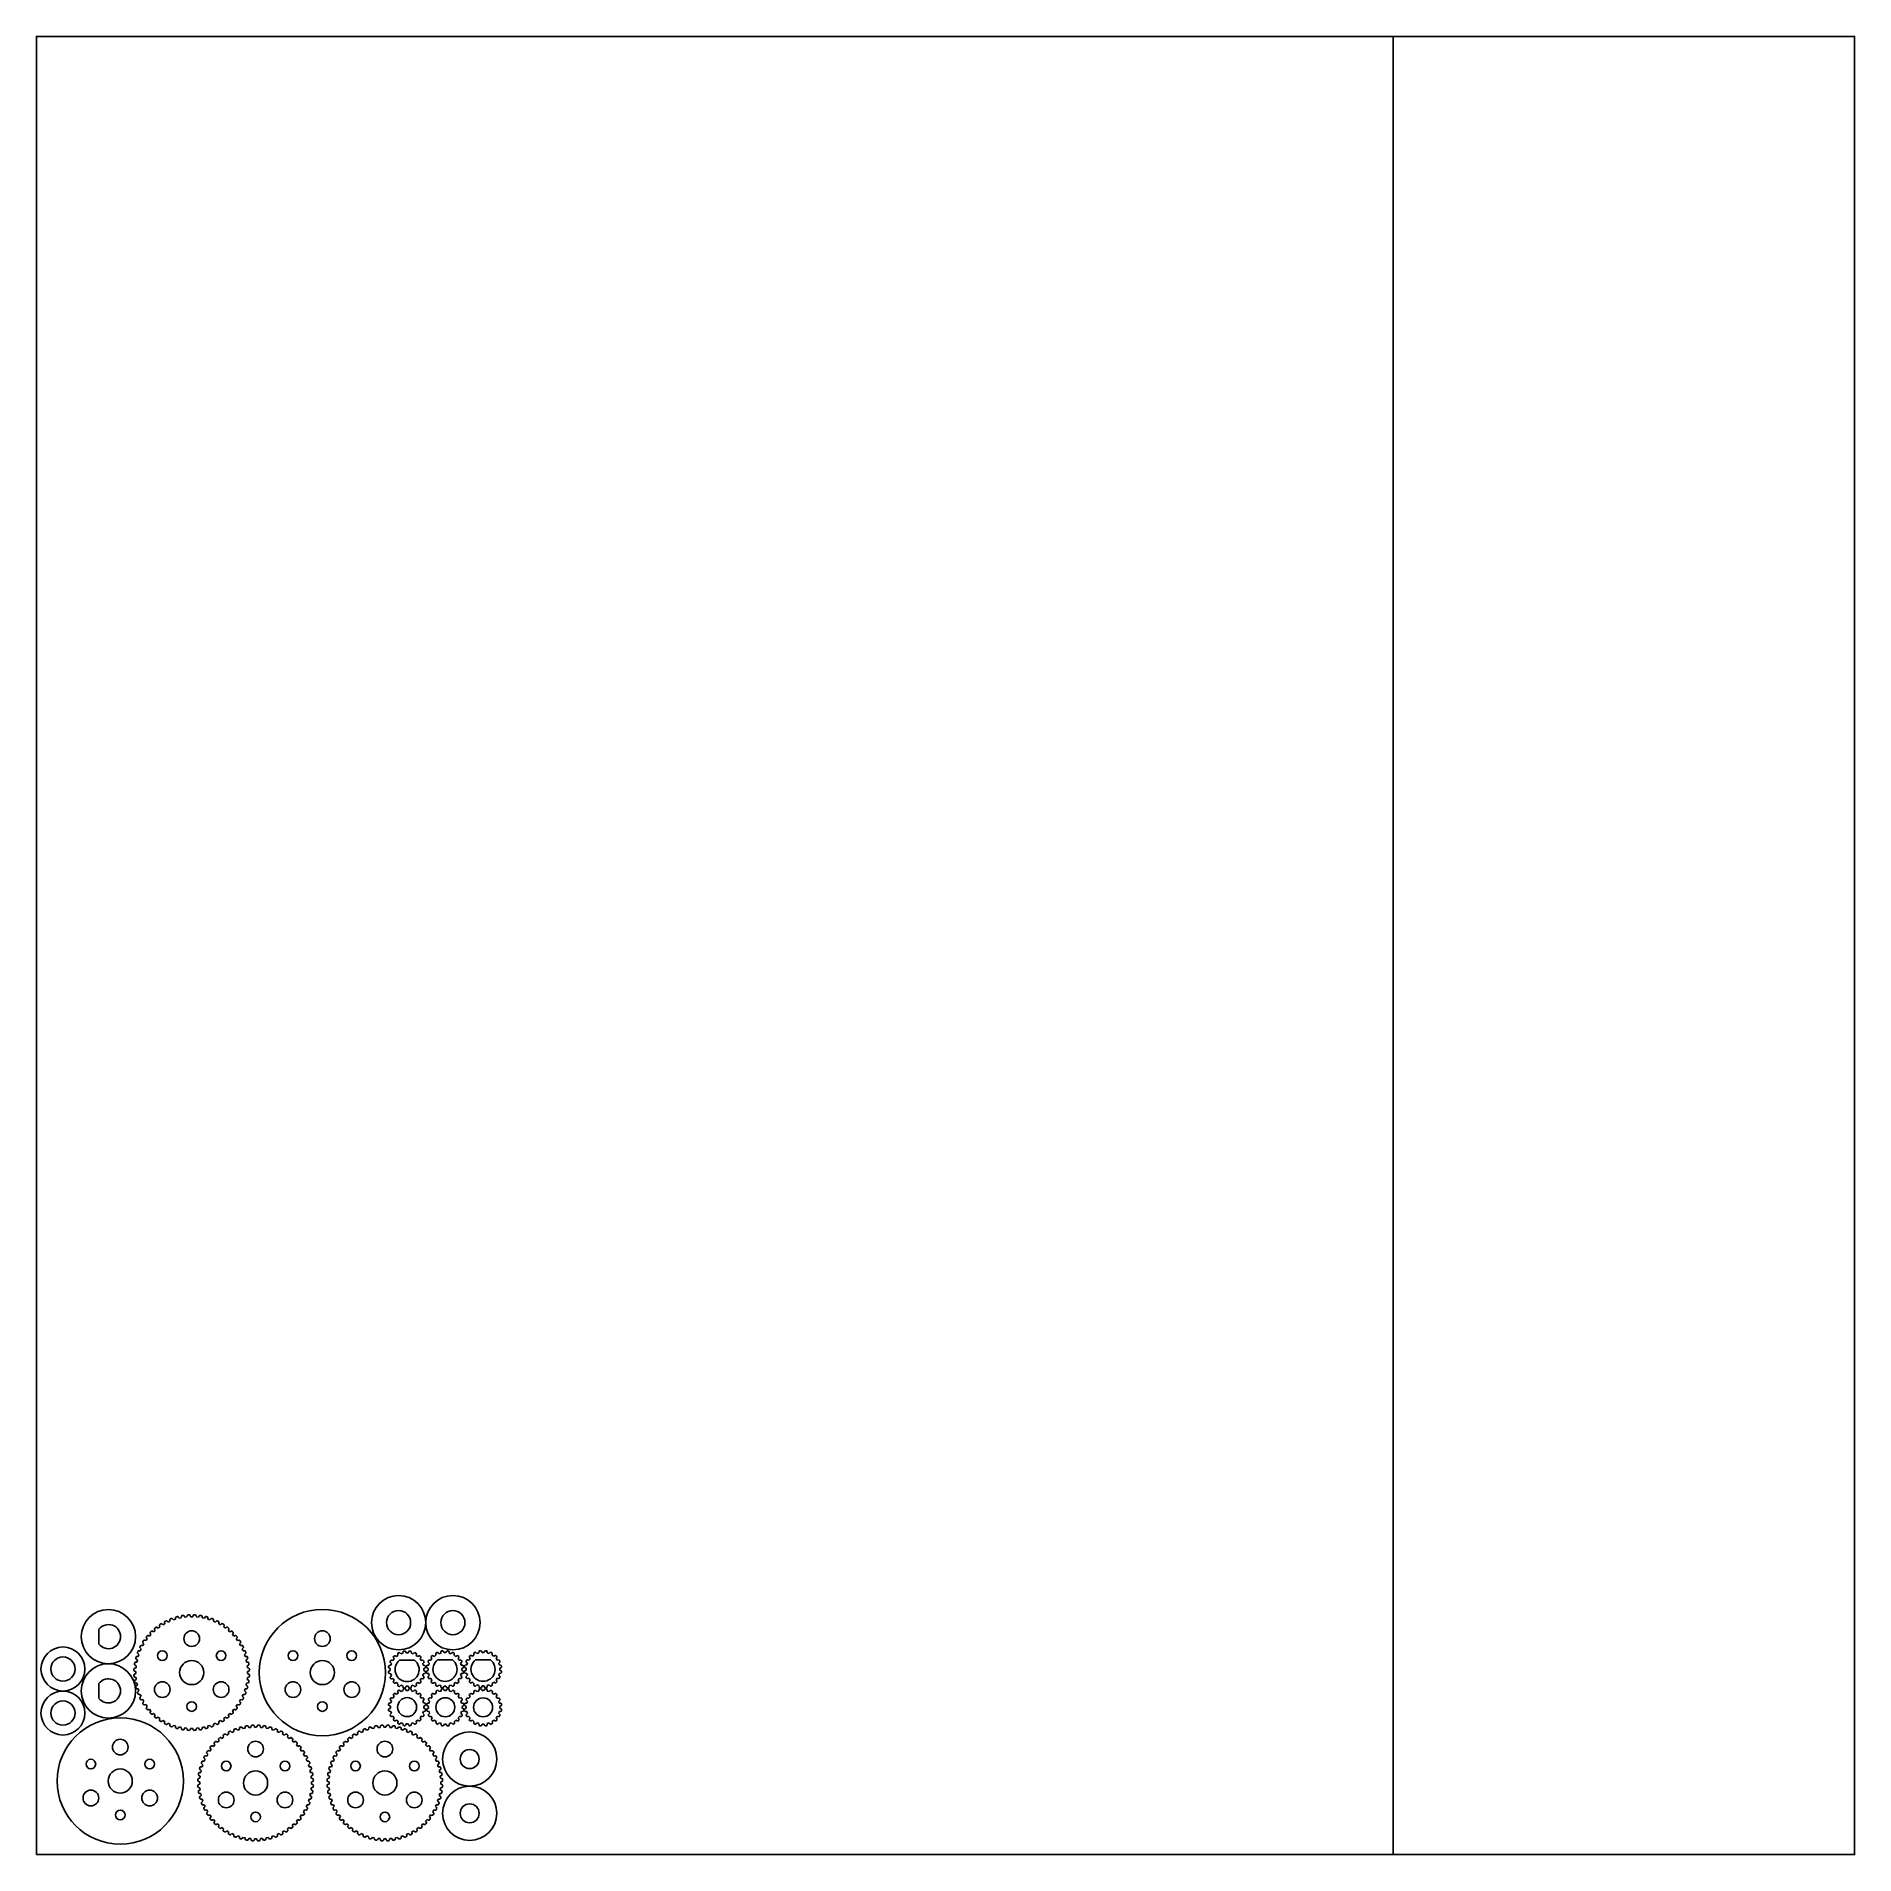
# Model space of a CAD drawing. Extents: x 0 to 603, y 0 to 603.
import ezdxf

# ---------------------------------------------------------------- set-up
doc = ezdxf.new("R2010")
doc.units = 0
doc.layers.add('FINAL', color=8, linetype='CONTINUOUS')
doc.layers.add('LASER_BED', color=8, linetype='CONTINUOUS')

msp = doc.modelspace()

# ---------------------------------------------------------------- linework, layer by layer
at = {"layer": 'FINAL', "linetype": 'CONTINUOUS'}
for p, q in [((46.13, 78.08), (46.15, 78.55)), ((47.08, 78.8), (47.33, 78.4)), ((47.33, 78.4), (48.01, 78.55)), ((48.01, 78.55), (48.08, 79.02)), ((49.03, 79.17), (49.24, 78.74)), ((49.24, 78.74), (49.93, 78.82)), ((49.93, 78.82), (50.05, 79.27)), ((51.01, 79.32), (51.17, 78.88)), ((51.17, 78.88), (51.87, 78.88)), ((51.87, 78.88), (52.03, 79.32)), ((52.99, 79.27), (53.11, 78.82)), ((53.11, 78.82), (53.8, 78.74)), ((53.8, 78.74), (54.01, 79.17)), ((54.96, 79.02), (55.03, 78.55)), ((55.03, 78.55), (55.71, 78.4)), ((55.71, 78.4), (55.96, 78.8)), ((56.89, 78.55), (56.91, 78.08)), ((20.75, 69.84), (20.75, 74.77)), ((37.09, 72.67), (37.53, 72.5)), ((37.53, 72.5), (38, 73.02)), ((38, 73.02), (37.78, 73.43)), ((38.46, 74.11), (38.88, 73.89)), ((38.88, 73.89), (39.39, 74.36)), ((39.39, 74.36), (39.22, 74.8)), ((39.97, 75.4), (40.36, 75.14)), ((40.36, 75.14), (40.92, 75.55)), ((40.92, 75.55), (40.79, 76)), ((41.6, 76.53), (41.96, 76.23)), ((41.96, 76.23), (42.57, 76.58)), ((42.57, 76.58), (42.49, 77.04)), ((43.35, 77.48), (43.67, 77.14)), ((43.67, 77.14), (44.31, 77.42)), ((44.31, 77.42), (44.28, 77.89)), ((45.18, 78.24), (45.47, 77.87)), ((45.47, 77.87), (46.13, 78.08)), ((56.91, 78.08), (57.57, 77.87)), ((57.57, 77.87), (57.86, 78.24)), ((58.76, 77.89), (58.73, 77.42)), ((58.73, 77.42), (59.37, 77.14)), ((59.37, 77.14), (59.7, 77.48)), ((60.56, 77.04), (60.47, 76.58)), ((60.47, 76.58), (61.08, 76.23)), ((61.08, 76.23), (61.44, 76.53)), ((62.25, 76), (62.12, 75.55)), ((62.12, 75.55), (62.68, 75.14)), ((62.68, 75.14), (63.07, 75.4)), ((63.82, 74.8), (63.65, 74.36)), ((63.65, 74.36), (64.17, 73.89)), ((64.17, 73.89), (64.58, 74.11)), ((65.26, 73.43), (65.04, 73.02)), ((65.04, 73.02), (65.51, 72.5)), ((65.51, 72.5), (65.95, 72.67)), ((34.02, 66.42), (33.65, 66.71)), ((33.81, 65.76), (34.02, 66.42)), ((34, 67.61), (34.47, 67.58)), ((34.75, 68.22), (34.41, 68.55)), ((34.47, 67.58), (34.75, 68.22)), ((34.85, 69.4), (35.32, 69.32)), ((35.32, 69.32), (35.67, 69.93)), ((35.67, 69.93), (35.36, 70.29)), ((35.89, 71.1), (36.34, 70.97)), ((36.34, 70.97), (36.75, 71.53)), ((36.75, 71.53), (36.49, 71.92)), ((66.55, 71.92), (66.29, 71.53)), ((66.29, 71.53), (66.7, 70.97)), ((66.7, 70.97), (67.15, 71.1)), ((67.68, 70.29), (67.38, 69.93)), ((67.38, 69.93), (67.73, 69.32)), ((67.73, 69.32), (68.19, 69.4)), ((68.63, 68.55), (68.29, 68.22)), ((68.29, 68.22), (68.57, 67.58)), ((68.57, 67.58), (69.04, 67.61)), ((69.39, 66.71), (69.02, 66.42)), ((69.02, 66.42), (69.23, 65.76)), ((119.93, 66.07), (119.86, 66.57)), ((120.56, 66.92), (120.92, 66.58)), ((120.92, 66.58), (121.52, 66.77)), ((121.52, 66.77), (121.61, 67.26)), ((122.39, 67.39), (122.62, 66.95)), ((122.62, 66.95), (123.26, 66.95)), ((123.26, 66.95), (123.49, 67.39)), ((124.27, 67.26), (124.36, 66.77)), ((124.36, 66.77), (124.96, 66.58)), ((124.96, 66.58), (125.32, 66.92)), ((126.02, 66.57), (125.95, 66.07)), ((132.5, 66.13), (132.43, 66.63)), ((133.14, 66.99), (133.49, 66.64)), ((133.49, 66.64), (134.1, 66.83)), ((134.1, 66.83), (134.19, 67.33)), ((134.96, 67.45), (135.2, 67.01)), ((135.2, 67.01), (135.83, 67.01)), ((135.83, 67.01), (136.07, 67.45)), ((136.85, 67.33), (136.93, 66.83)), ((136.93, 66.83), (137.54, 66.64)), ((137.54, 66.64), (137.9, 66.99)), ((138.6, 66.63), (138.53, 66.13)), ((145.12, 66.17), (145.05, 66.67)), ((145.75, 67.03), (146.11, 66.68)), ((146.11, 66.68), (146.71, 66.88)), ((146.71, 66.88), (146.8, 67.37)), ((147.58, 67.49), (147.81, 67.05)), ((147.81, 67.05), (148.45, 67.05)), ((148.45, 67.05), (148.68, 67.49)), ((149.46, 67.37), (149.55, 66.88)), ((149.55, 66.88), (150.15, 66.68)), ((150.15, 66.68), (150.51, 67.03)), ((151.21, 66.67), (151.14, 66.17)), ((33.01, 60.72), (32.57, 60.88)), ((32.62, 61.84), (33.08, 61.96)), ((33.15, 62.65), (32.72, 62.86)), ((32.88, 63.81), (33.34, 63.88)), ((33.01, 60.02), (33.01, 60.72)), ((33.08, 61.96), (33.15, 62.65)), ((33.49, 64.56), (33.09, 64.81)), ((33.34, 65.74), (33.81, 65.76)), ((33.34, 63.88), (33.49, 64.56)), ((69.23, 65.76), (69.7, 65.74)), ((69.95, 64.81), (69.55, 64.56)), ((69.55, 64.56), (69.7, 63.88)), ((69.7, 63.88), (70.17, 63.81)), ((70.32, 62.86), (69.89, 62.65)), ((69.89, 62.65), (69.97, 61.96)), ((69.97, 61.96), (70.42, 61.84)), ((70.47, 60.88), (70.03, 60.72)), ((70.03, 60.72), (70.03, 60.02)), ((117.38, 61.7), (116.94, 61.94)), ((116.94, 60.83), (117.38, 61.07)), ((117.06, 62.71), (117.55, 62.8)), ((117.38, 61.07), (117.38, 61.7)), ((117.75, 63.4), (117.4, 63.76)), ((117.55, 62.8), (117.75, 63.4)), ((117.76, 64.47), (118.25, 64.4)), ((118.25, 64.4), (118.63, 64.91)), ((118.63, 64.91), (118.41, 65.36)), ((118.97, 65.92), (119.42, 65.7)), ((119.42, 65.7), (119.93, 66.07)), ((120.48, 64.53), (125.41, 64.53)), ((125.95, 66.07), (126.47, 65.7)), ((126.47, 65.7), (126.92, 65.92)), ((127.47, 65.36), (127.26, 64.91)), ((127.26, 64.91), (127.63, 64.4)), ((127.63, 64.4), (128.12, 64.47)), ((128.48, 63.76), (128.13, 63.4)), ((128.13, 63.4), (128.33, 62.8)), ((128.33, 62.8), (128.82, 62.71)), ((128.95, 61.94), (128.5, 61.7)), ((128.5, 61.7), (128.5, 61.07)), ((128.5, 61.07), (128.95, 60.83)), ((129.95, 61.76), (129.51, 62)), ((129.51, 60.89), (129.95, 61.13)), ((129.63, 62.78), (130.13, 62.86)), ((129.95, 61.13), (129.95, 61.76)), ((130.32, 63.47), (129.98, 63.83)), ((130.13, 62.86), (130.32, 63.47)), ((130.33, 64.53), (130.83, 64.46)), ((130.83, 64.46), (131.2, 64.97)), ((131.2, 64.97), (130.98, 65.42)), ((131.54, 65.98), (131.99, 65.76)), ((131.99, 65.76), (132.5, 66.13)), ((133.05, 64.6), (137.98, 64.6)), ((138.53, 66.13), (139.04, 65.76)), ((139.04, 65.76), (139.49, 65.98)), ((140.05, 65.42), (139.83, 64.97)), ((139.83, 64.97), (140.2, 64.46)), ((140.2, 64.46), (140.7, 64.53)), ((141.06, 63.83), (140.71, 63.47)), ((140.71, 63.47), (140.9, 62.86)), ((140.9, 62.86), (141.4, 62.78)), ((141.52, 62), (141.08, 61.76)), ((141.08, 61.76), (141.08, 61.13)), ((141.08, 61.13), (141.52, 60.89)), ((142.57, 61.81), (142.13, 62.04)), ((142.13, 60.94), (142.57, 61.17)), ((142.25, 62.82), (142.74, 62.9)), ((142.57, 61.17), (142.57, 61.81)), ((142.94, 63.51), (142.59, 63.87)), ((142.74, 62.9), (142.94, 63.51)), ((142.95, 64.57), (143.44, 64.5)), ((143.44, 64.5), (143.82, 65.01)), ((143.82, 65.01), (143.6, 65.46)), ((144.16, 66.02), (144.6, 65.8)), ((144.6, 65.8), (145.12, 66.17)), ((145.67, 64.64), (150.6, 64.64)), ((151.14, 66.17), (151.66, 65.8)), ((151.66, 65.8), (152.11, 66.02)), ((152.66, 65.46), (152.44, 65.01)), ((152.44, 65.01), (152.82, 64.5)), ((152.82, 64.5), (153.31, 64.57)), ((153.67, 63.87), (153.32, 63.51)), ((153.32, 63.51), (153.52, 62.9)), ((153.52, 62.9), (154.01, 62.82)), ((154.14, 62.04), (153.69, 61.81)), ((153.69, 61.81), (153.69, 61.17)), ((153.69, 61.17), (154.14, 60.94)), ((20.75, 51.84), (20.75, 56.77)), ((32.57, 59.86), (33.01, 60.02)), ((33.08, 58.78), (32.62, 58.9)), ((32.72, 57.88), (33.15, 58.09)), ((33.34, 56.86), (32.88, 56.93)), ((33.15, 58.09), (33.08, 58.78)), ((33.09, 55.93), (33.49, 56.18)), ((33.49, 56.18), (33.34, 56.86)), ((33.81, 54.98), (33.34, 55)), ((33.65, 54.03), (34.02, 54.32)), ((34.02, 54.32), (33.81, 54.98)), ((69.23, 54.98), (69.02, 54.32)), ((69.02, 54.32), (69.39, 54.03)), ((69.7, 55), (69.23, 54.98)), ((69.7, 56.86), (69.55, 56.18)), ((69.55, 56.18), (69.95, 55.93)), ((70.17, 56.93), (69.7, 56.86)), ((69.97, 58.78), (69.89, 58.09)), ((69.89, 58.09), (70.32, 57.88)), ((70.42, 58.9), (69.97, 58.78)), ((70.03, 60.02), (70.47, 59.86)), ((117.55, 59.97), (117.06, 60.05)), ((117.4, 59), (117.75, 59.36)), ((117.75, 59.36), (117.55, 59.97)), ((118.25, 58.37), (117.76, 58.3)), ((118.63, 57.86), (118.25, 58.37)), ((118.41, 57.41), (118.63, 57.86)), ((119.42, 57.07), (118.97, 56.85)), ((119.93, 56.7), (119.42, 57.07)), ((119.86, 56.2), (119.93, 56.7)), ((120.92, 56.19), (120.56, 55.84)), ((120.57, 54.45), (120.93, 54.1)), ((121.52, 55.99), (120.92, 56.19)), ((120.93, 54.1), (121.54, 54.3)), ((121.61, 55.5), (121.52, 55.99)), ((121.54, 54.3), (121.62, 54.79)), ((122.62, 55.82), (122.39, 55.38)), ((122.4, 54.91), (122.63, 54.47)), ((123.26, 55.82), (122.62, 55.82)), ((122.63, 54.47), (123.27, 54.47)), ((123.49, 55.38), (123.26, 55.82)), ((123.27, 54.47), (123.5, 54.91)), ((124.36, 55.99), (124.27, 55.5)), ((124.28, 54.79), (124.37, 54.3)), ((124.96, 56.19), (124.36, 55.99)), ((124.37, 54.3), (124.97, 54.1)), ((125.32, 55.84), (124.96, 56.19)), ((124.97, 54.1), (125.33, 54.45)), ((126.47, 57.07), (125.95, 56.7)), ((125.95, 56.7), (126.02, 56.2)), ((126.92, 56.85), (126.47, 57.07)), ((127.63, 58.37), (127.26, 57.86)), ((127.26, 57.86), (127.47, 57.41)), ((128.12, 58.3), (127.63, 58.37)), ((128.33, 59.97), (128.13, 59.36)), ((128.13, 59.36), (128.48, 59)), ((128.82, 60.05), (128.33, 59.97)), ((130.13, 60.03), (129.63, 60.12)), ((129.98, 59.07), (130.32, 59.42)), ((130.32, 59.42), (130.13, 60.03)), ((130.83, 58.43), (130.33, 58.36)), ((131.2, 57.92), (130.83, 58.43)), ((130.98, 57.47), (131.2, 57.92)), ((131.99, 57.13), (131.54, 56.91)), ((132.5, 56.76), (131.99, 57.13)), ((132.43, 56.26), (132.5, 56.76)), ((133.49, 56.25), (133.14, 55.91)), ((133.24, 54.41), (133.6, 54.06)), ((134.1, 56.06), (133.49, 56.25)), ((134.19, 55.57), (134.1, 56.06)), ((134.2, 54.25), (134.29, 54.75)), ((135.2, 55.88), (134.96, 55.44)), ((135.07, 54.87), (135.3, 54.43)), ((135.83, 55.88), (135.2, 55.88)), ((135.3, 54.43), (135.93, 54.43)), ((136.07, 55.44), (135.83, 55.88)), ((135.93, 54.43), (136.17, 54.87)), ((136.93, 56.06), (136.85, 55.57)), ((137.54, 56.25), (136.93, 56.06)), ((136.95, 54.75), (137.03, 54.25)), ((137.9, 55.91), (137.54, 56.25)), ((137.64, 54.06), (138, 54.41)), ((139.04, 57.13), (138.53, 56.76)), ((138.53, 56.76), (138.6, 56.26)), ((139.49, 56.91), (139.04, 57.13)), ((140.2, 58.43), (139.83, 57.92)), ((139.83, 57.92), (140.05, 57.47)), ((140.7, 58.36), (140.2, 58.43)), ((140.9, 60.03), (140.71, 59.42)), ((140.71, 59.42), (141.06, 59.07)), ((141.4, 60.12), (140.9, 60.03)), ((142.74, 60.07), (142.25, 60.16)), ((142.59, 59.11), (142.94, 59.47)), ((142.94, 59.47), (142.74, 60.07)), ((143.44, 58.48), (142.95, 58.41)), ((143.82, 57.96), (143.44, 58.48)), ((143.6, 57.51), (143.82, 57.96)), ((144.6, 57.17), (144.16, 56.96)), ((145.12, 56.8), (144.6, 57.17)), ((145.05, 56.31), (145.12, 56.8)), ((146.11, 56.3), (145.75, 55.95)), ((145.75, 54.39), (146.11, 54.05)), ((146.71, 56.1), (146.11, 56.3)), ((146.8, 55.61), (146.71, 56.1)), ((146.72, 54.24), (146.81, 54.73)), ((147.81, 55.93), (147.58, 55.48)), ((147.58, 54.86), (147.82, 54.42)), ((148.45, 55.93), (147.81, 55.93)), ((147.82, 54.42), (148.45, 54.42)), ((148.68, 55.48), (148.45, 55.93)), ((148.45, 54.42), (148.69, 54.86)), ((149.55, 56.1), (149.46, 55.61)), ((149.47, 54.73), (149.55, 54.24)), ((150.15, 56.3), (149.55, 56.1)), ((150.51, 55.95), (150.15, 56.3)), ((150.16, 54.05), (150.52, 54.39)), ((151.66, 57.17), (151.14, 56.8)), ((151.14, 56.8), (151.21, 56.31)), ((152.11, 56.96), (151.66, 57.17)), ((152.82, 58.48), (152.44, 57.96)), ((152.44, 57.96), (152.66, 57.51)), ((153.31, 58.41), (152.82, 58.48)), ((153.52, 60.07), (153.32, 59.47)), ((153.32, 59.47), (153.67, 59.11)), ((154.01, 60.16), (153.52, 60.07)), ((34.47, 53.16), (34, 53.13)), ((34.41, 52.19), (34.75, 52.52)), ((34.75, 52.52), (34.47, 53.16)), ((35.32, 51.42), (34.85, 51.34)), ((35.67, 50.81), (35.32, 51.42)), ((35.36, 50.45), (35.67, 50.81)), ((36.34, 49.77), (35.89, 49.64)), ((36.75, 49.21), (36.34, 49.77)), ((36.49, 48.82), (36.75, 49.21)), ((37.53, 48.24), (37.09, 48.07)), ((38, 47.73), (37.53, 48.24)), ((65.51, 48.24), (65.04, 47.73)), ((65.95, 48.07), (65.51, 48.24)), ((66.7, 49.77), (66.29, 49.21)), ((66.29, 49.21), (66.55, 48.82)), ((67.15, 49.64), (66.7, 49.77)), ((67.73, 51.42), (67.38, 50.81)), ((67.38, 50.81), (67.68, 50.45)), ((68.19, 51.34), (67.73, 51.42)), ((68.57, 53.16), (68.29, 52.52)), ((68.29, 52.52), (68.63, 52.19)), ((69.04, 53.13), (68.57, 53.16)), ((117.39, 49.22), (116.95, 49.46)), ((116.95, 48.35), (117.39, 48.59)), ((117.07, 50.24), (117.56, 50.32)), ((117.39, 48.59), (117.39, 49.22)), ((117.76, 50.93), (117.41, 51.29)), ((117.56, 50.32), (117.76, 50.93)), ((117.77, 51.99), (118.27, 51.92)), ((118.27, 51.92), (118.64, 52.43)), ((118.64, 52.43), (118.42, 52.88)), ((118.98, 53.44), (119.43, 53.22)), ((119.43, 53.22), (119.94, 53.59)), ((119.94, 53.59), (119.87, 54.09)), ((126.03, 54.09), (125.96, 53.59)), ((125.96, 53.59), (126.48, 53.22)), ((126.48, 53.22), (126.93, 53.44)), ((127.48, 52.88), (127.27, 52.43)), ((127.27, 52.43), (127.64, 51.92)), ((127.64, 51.92), (128.13, 51.99)), ((128.49, 51.29), (128.14, 50.93)), ((128.14, 50.93), (128.34, 50.32)), ((128.34, 50.32), (128.83, 50.24)), ((128.96, 49.46), (128.51, 49.22)), ((128.51, 49.22), (128.51, 48.59)), ((128.51, 48.59), (128.96, 48.35)), ((130.05, 49.18), (129.61, 49.42)), ((129.61, 48.31), (130.05, 48.55)), ((129.74, 50.2), (130.23, 50.28)), ((130.05, 48.55), (130.05, 49.18)), ((130.43, 50.89), (130.08, 51.25)), ((130.23, 50.28), (130.43, 50.89)), ((130.44, 51.95), (130.93, 51.88)), ((130.93, 51.88), (131.3, 52.39)), ((131.3, 52.39), (131.08, 52.84)), ((131.64, 53.4), (132.09, 53.18)), ((132.09, 53.18), (132.6, 53.55)), ((132.6, 53.55), (132.54, 54.05)), ((133.6, 54.06), (134.2, 54.25)), ((137.03, 54.25), (137.64, 54.06)), ((138.7, 54.05), (138.63, 53.55)), ((138.63, 53.55), (139.14, 53.18)), ((139.14, 53.18), (139.59, 53.4)), ((140.15, 52.84), (139.93, 52.39)), ((139.93, 52.39), (140.3, 51.88)), ((140.3, 51.88), (140.8, 51.95)), ((141.16, 51.25), (140.81, 50.89)), ((140.81, 50.89), (141.01, 50.28)), ((141.01, 50.28), (141.5, 50.2)), ((141.62, 49.42), (141.18, 49.18)), ((141.18, 49.18), (141.18, 48.55)), ((141.18, 48.55), (141.62, 48.31)), ((142.57, 49.17), (142.13, 49.41)), ((142.13, 48.3), (142.57, 48.54)), ((142.25, 50.18), (142.75, 50.27)), ((142.57, 48.54), (142.57, 49.17)), ((142.94, 50.87), (142.6, 51.23)), ((142.75, 50.27), (142.94, 50.87)), ((142.95, 51.94), (143.45, 51.87)), ((143.45, 51.87), (143.82, 52.38)), ((143.82, 52.38), (143.6, 52.83)), ((144.16, 53.39), (144.61, 53.17)), ((144.61, 53.17), (145.12, 53.54)), ((145.12, 53.54), (145.05, 54.04)), ((146.11, 54.05), (146.72, 54.24)), ((149.55, 54.24), (150.16, 54.05)), ((151.22, 54.04), (151.15, 53.54)), ((151.15, 53.54), (151.66, 53.17)), ((151.66, 53.17), (152.11, 53.39)), ((152.67, 52.83), (152.45, 52.38)), ((152.45, 52.38), (152.82, 51.87)), ((152.82, 51.87), (153.32, 51.94)), ((153.67, 51.23), (153.33, 50.87)), ((153.33, 50.87), (153.52, 50.27)), ((153.52, 50.27), (154.02, 50.18)), ((154.14, 49.41), (153.7, 49.17)), ((153.7, 49.17), (153.7, 48.54)), ((153.7, 48.54), (154.14, 48.3)), ((37.78, 47.31), (38, 47.73)), ((38.88, 46.85), (38.46, 46.63)), ((39.39, 46.38), (38.88, 46.85)), ((39.22, 45.94), (39.39, 46.38)), ((40.36, 45.6), (39.97, 45.34)), ((40.92, 45.19), (40.36, 45.6)), ((40.79, 44.74), (40.92, 45.19)), ((41.96, 44.51), (41.6, 44.21)), ((42.57, 44.17), (41.96, 44.51)), ((42.49, 43.7), (42.57, 44.17)), ((43.67, 43.6), (43.35, 43.26)), ((44.31, 43.32), (43.67, 43.6)), ((44.28, 42.85), (44.31, 43.32)), ((45.47, 42.87), (45.18, 42.5)), ((46.13, 42.66), (45.47, 42.87)), ((46.15, 42.19), (46.13, 42.66)), ((47.33, 42.34), (47.08, 41.94)), ((48.01, 42.19), (47.33, 42.34)), ((55.71, 42.34), (55.03, 42.19)), ((55.96, 41.94), (55.71, 42.34)), ((56.91, 42.66), (56.89, 42.19)), ((57.57, 42.87), (56.91, 42.66)), ((57.86, 42.5), (57.57, 42.87)), ((59.37, 43.6), (58.73, 43.32)), ((58.73, 43.32), (58.76, 42.85)), ((59.7, 43.26), (59.37, 43.6)), ((61.08, 44.51), (60.47, 44.17)), ((60.47, 44.17), (60.56, 43.7)), ((61.44, 44.21), (61.08, 44.51)), ((62.68, 45.6), (62.12, 45.19)), ((62.12, 45.19), (62.25, 44.74)), ((63.07, 45.34), (62.68, 45.6)), ((64.17, 46.85), (63.65, 46.38)), ((63.65, 46.38), (63.82, 45.94)), ((64.58, 46.63), (64.17, 46.85)), ((65.04, 47.73), (65.26, 47.31)), ((69.2, 41.94), (69.26, 42.41)), ((70.22, 42.56), (70.42, 42.13)), ((71.12, 42.21), (71.23, 42.66)), ((72.19, 42.71), (72.36, 42.27)), ((72.36, 42.27), (73.05, 42.27)), ((73.05, 42.27), (73.22, 42.71)), ((74.18, 42.66), (74.29, 42.21)), ((74.99, 42.13), (75.19, 42.56)), ((76.15, 42.41), (76.21, 41.94)), ((112.08, 41.94), (112.14, 42.41)), ((113.09, 42.56), (113.3, 42.13)), ((113.99, 42.21), (114.11, 42.66)), ((115.07, 42.71), (115.23, 42.27)), ((115.23, 42.27), (115.93, 42.27)), ((115.93, 42.27), (116.09, 42.71)), ((117.06, 42.66), (117.17, 42.21)), ((117.56, 47.49), (117.07, 47.58)), ((117.41, 46.53), (117.76, 46.89)), ((117.76, 46.89), (117.56, 47.49)), ((118.27, 45.89), (117.77, 45.82)), ((117.86, 42.13), (118.07, 42.56)), ((118.64, 45.38), (118.27, 45.89)), ((118.42, 44.93), (118.64, 45.38)), ((119.43, 44.59), (118.98, 44.37)), ((119.02, 42.41), (119.09, 41.94)), ((119.94, 44.22), (119.43, 44.59)), ((119.87, 43.72), (119.94, 44.22)), ((120.93, 43.71), (120.57, 43.37)), ((121.54, 43.52), (120.93, 43.71)), ((121.62, 43.03), (121.54, 43.52)), ((122.63, 43.34), (122.4, 42.9)), ((123.27, 43.34), (122.63, 43.34)), ((123.5, 42.9), (123.27, 43.34)), ((124.37, 43.52), (124.28, 43.03)), ((124.97, 43.71), (124.37, 43.52)), ((125.33, 43.37), (124.97, 43.71)), ((126.48, 44.59), (125.96, 44.22)), ((125.96, 44.22), (126.03, 43.72)), ((126.93, 44.37), (126.48, 44.59)), ((127.64, 45.89), (127.27, 45.38)), ((127.27, 45.38), (127.48, 44.93)), ((128.13, 45.82), (127.64, 45.89)), ((128.34, 47.49), (128.14, 46.89)), ((128.14, 46.89), (128.49, 46.53)), ((128.83, 47.58), (128.34, 47.49)), ((130.23, 47.45), (129.74, 47.54)), ((130.08, 46.49), (130.43, 46.85)), ((130.43, 46.85), (130.23, 47.45)), ((130.93, 45.85), (130.44, 45.78)), ((131.3, 45.34), (130.93, 45.85)), ((131.08, 44.89), (131.3, 45.34)), ((132.09, 44.55), (131.64, 44.33)), ((132.6, 44.18), (132.09, 44.55)), ((132.54, 43.68), (132.6, 44.18)), ((133.6, 43.67), (133.24, 43.33)), ((134.2, 43.48), (133.6, 43.67)), ((134.29, 42.99), (134.2, 43.48)), ((135.3, 43.3), (135.07, 42.86)), ((135.93, 43.3), (135.3, 43.3)), ((136.17, 42.86), (135.93, 43.3)), ((137.03, 43.48), (136.95, 42.99)), ((137.64, 43.67), (137.03, 43.48)), ((138, 43.33), (137.64, 43.67)), ((139.14, 44.55), (138.63, 44.18)), ((138.63, 44.18), (138.7, 43.68)), ((139.59, 44.33), (139.14, 44.55)), ((140.3, 45.85), (139.93, 45.34)), ((139.93, 45.34), (140.15, 44.89)), ((140.8, 45.78), (140.3, 45.85)), ((141.01, 47.45), (140.81, 46.85)), ((140.81, 46.85), (141.16, 46.49)), ((141.5, 47.54), (141.01, 47.45)), ((142.75, 47.44), (142.25, 47.52)), ((142.6, 46.47), (142.94, 46.83)), ((142.94, 46.83), (142.75, 47.44)), ((143.45, 45.84), (142.95, 45.77)), ((143.82, 45.33), (143.45, 45.84)), ((143.6, 44.88), (143.82, 45.33)), ((144.61, 44.54), (144.16, 44.32)), ((145.12, 44.17), (144.61, 44.54)), ((145.05, 43.67), (145.12, 44.17)), ((146.11, 43.66), (145.75, 43.31)), ((146.72, 43.47), (146.11, 43.66)), ((146.81, 42.97), (146.72, 43.47)), ((147.82, 43.29), (147.58, 42.85)), ((148.45, 43.29), (147.82, 43.29)), ((148.69, 42.85), (148.45, 43.29)), ((149.55, 43.47), (149.47, 42.97)), ((150.16, 43.66), (149.55, 43.47)), ((150.52, 43.31), (150.16, 43.66)), ((151.66, 44.54), (151.15, 44.17)), ((151.15, 44.17), (151.22, 43.67)), ((152.11, 44.32), (151.66, 44.54)), ((152.82, 45.84), (152.45, 45.33)), ((152.45, 45.33), (152.67, 44.88)), ((153.32, 45.77), (152.82, 45.84)), ((153.52, 47.44), (153.33, 46.83)), ((153.33, 46.83), (153.67, 46.47)), ((154.02, 47.52), (153.52, 47.44)), ((48.08, 41.73), (48.01, 42.19)), ((49.24, 42), (49.03, 41.57)), ((49.93, 41.92), (49.24, 42)), ((50.05, 41.47), (49.93, 41.92)), ((51.17, 41.86), (51.01, 41.42)), ((51.87, 41.86), (51.17, 41.86)), ((52.03, 41.42), (51.87, 41.86)), ((53.11, 41.92), (52.99, 41.47)), ((53.8, 42), (53.11, 41.92)), ((54.01, 41.57), (53.8, 42)), ((55.03, 42.19), (54.96, 41.73)), ((58.72, 35.89), (59.18, 36.41)), ((59.18, 36.41), (58.96, 36.82)), ((59.64, 37.5), (60.06, 37.28)), ((60.06, 37.28), (60.58, 37.75)), ((60.58, 37.75), (60.4, 38.19)), ((61.15, 38.79), (61.54, 38.53)), ((61.54, 38.53), (62.11, 38.94)), ((62.11, 38.94), (61.98, 39.39)), ((62.79, 39.92), (63.15, 39.62)), ((63.15, 39.62), (63.75, 39.97)), ((63.75, 39.97), (63.67, 40.43)), ((64.53, 40.87), (64.86, 40.53)), ((64.86, 40.53), (65.49, 40.81)), ((65.49, 40.81), (65.46, 41.28)), ((66.36, 41.63), (66.65, 41.26)), ((66.65, 41.26), (67.32, 41.47)), ((67.32, 41.47), (67.33, 41.94)), ((68.26, 42.19), (68.51, 41.79)), ((68.51, 41.79), (69.2, 41.94)), ((70.42, 42.13), (71.12, 42.21)), ((74.29, 42.21), (74.99, 42.13)), ((76.21, 41.94), (76.89, 41.79)), ((76.89, 41.79), (77.14, 42.19)), ((78.08, 41.94), (78.09, 41.47)), ((78.09, 41.47), (78.76, 41.26)), ((78.76, 41.26), (79.05, 41.63)), ((79.95, 41.28), (79.91, 40.81)), ((79.91, 40.81), (80.55, 40.53)), ((80.55, 40.53), (80.88, 40.87)), ((81.74, 40.43), (81.66, 39.97)), ((81.66, 39.97), (82.26, 39.62)), ((82.26, 39.62), (82.62, 39.92)), ((83.43, 39.39), (83.3, 38.94)), ((83.3, 38.94), (83.87, 38.53)), ((83.87, 38.53), (84.26, 38.79)), ((85.01, 38.19), (84.83, 37.75)), ((84.83, 37.75), (85.35, 37.28)), ((85.35, 37.28), (85.77, 37.5)), ((86.45, 36.82), (86.23, 36.41)), ((86.23, 36.41), (86.69, 35.89)), ((101.59, 35.89), (102.06, 36.41)), ((102.06, 36.41), (101.84, 36.82)), ((102.52, 37.5), (102.94, 37.28)), ((102.94, 37.28), (103.46, 37.75)), ((103.46, 37.75), (103.28, 38.19)), ((104.03, 38.79), (104.42, 38.53)), ((104.42, 38.53), (104.98, 38.94)), ((104.98, 38.94), (104.85, 39.39)), ((105.66, 39.92), (106.02, 39.62)), ((106.02, 39.62), (106.63, 39.97)), ((106.63, 39.97), (106.55, 40.43)), ((107.41, 40.87), (107.73, 40.53)), ((107.73, 40.53), (108.37, 40.81)), ((108.37, 40.81), (108.34, 41.28)), ((109.24, 41.63), (109.53, 41.26)), ((109.53, 41.26), (110.19, 41.47)), ((110.19, 41.47), (110.21, 41.94)), ((111.14, 42.19), (111.39, 41.79)), ((111.39, 41.79), (112.08, 41.94)), ((113.3, 42.13), (113.99, 42.21)), ((117.17, 42.21), (117.86, 42.13)), ((119.09, 41.94), (119.77, 41.79)), ((119.77, 41.79), (120.02, 42.19)), ((120.95, 41.94), (120.97, 41.47)), ((120.97, 41.47), (121.63, 41.26)), ((121.63, 41.26), (121.92, 41.63)), ((122.83, 41.28), (122.79, 40.81)), ((122.79, 40.81), (123.43, 40.53)), ((123.43, 40.53), (123.76, 40.87)), ((124.62, 40.43), (124.54, 39.97)), ((124.54, 39.97), (125.14, 39.62)), ((125.14, 39.62), (125.5, 39.92)), ((126.31, 39.39), (126.18, 38.94)), ((126.18, 38.94), (126.75, 38.53)), ((126.75, 38.53), (127.14, 38.79)), ((127.89, 38.19), (127.71, 37.75)), ((127.71, 37.75), (128.23, 37.28)), ((128.23, 37.28), (128.64, 37.5)), ((129.33, 36.82), (129.1, 36.41)), ((129.1, 36.41), (129.57, 35.89)), ((55.18, 31), (55.65, 30.97)), ((55.94, 31.61), (55.6, 31.94)), ((55.65, 30.97), (55.94, 31.61)), ((56.04, 32.8), (56.5, 32.71)), ((56.5, 32.71), (56.85, 33.32)), ((56.85, 33.32), (56.55, 33.68)), ((57.07, 34.49), (57.52, 34.36)), ((57.52, 34.36), (57.93, 34.92)), ((57.93, 34.92), (57.67, 35.31)), ((58.28, 36.06), (58.72, 35.89)), ((86.69, 35.89), (87.13, 36.06)), ((87.74, 35.31), (87.47, 34.92)), ((87.47, 34.92), (87.89, 34.36)), ((87.89, 34.36), (88.34, 34.49)), ((88.86, 33.68), (88.56, 33.32)), ((88.56, 33.32), (88.91, 32.71)), ((88.91, 32.71), (89.37, 32.8)), ((89.81, 31.94), (89.47, 31.61)), ((89.47, 31.61), (89.76, 30.97)), ((89.76, 30.97), (90.23, 31)), ((98.06, 31), (98.53, 30.97)), ((98.81, 31.61), (98.48, 31.94)), ((98.53, 30.97), (98.81, 31.61)), ((98.91, 32.8), (99.38, 32.71)), ((99.38, 32.71), (99.73, 33.32)), ((99.73, 33.32), (99.42, 33.68)), ((99.95, 34.49), (100.4, 34.36)), ((100.4, 34.36), (100.81, 34.92)), ((100.81, 34.92), (100.55, 35.31)), ((101.16, 36.06), (101.59, 35.89)), ((129.57, 35.89), (130.01, 36.06)), ((130.62, 35.31), (130.35, 34.92)), ((130.35, 34.92), (130.76, 34.36)), ((130.76, 34.36), (131.22, 34.49)), ((131.74, 33.68), (131.44, 33.32)), ((131.44, 33.32), (131.79, 32.71)), ((131.79, 32.71), (132.25, 32.8)), ((132.69, 31.94), (132.35, 31.61)), ((132.35, 31.61), (132.63, 30.97)), ((132.63, 30.97), (133.1, 31)), ((54.19, 24.11), (53.75, 24.27)), ((53.8, 25.23), (54.26, 25.35)), ((54.33, 26.04), (53.91, 26.25)), ((54.06, 27.2), (54.53, 27.27)), ((54.26, 25.35), (54.33, 26.04)), ((54.67, 27.95), (54.27, 28.2)), ((54.52, 29.13), (54.99, 29.15)), ((54.53, 27.27), (54.67, 27.95)), ((55.21, 29.81), (54.84, 30.1)), ((54.99, 29.15), (55.21, 29.81)), ((90.57, 30.1), (90.2, 29.81)), ((90.2, 29.81), (90.42, 29.15)), ((90.42, 29.15), (90.89, 29.13)), ((91.14, 28.2), (90.74, 27.95)), ((90.74, 27.95), (90.88, 27.27)), ((90.88, 27.27), (91.35, 27.2)), ((91.5, 26.25), (91.08, 26.04)), ((91.08, 26.04), (91.15, 25.35)), ((91.15, 25.35), (91.61, 25.23)), ((91.66, 24.27), (91.21, 24.11)), ((97.07, 24.11), (96.63, 24.27)), ((96.68, 25.23), (97.14, 25.35)), ((97.21, 26.04), (96.79, 26.25)), ((96.94, 27.2), (97.4, 27.27)), ((97.14, 25.35), (97.21, 26.04)), ((97.55, 27.95), (97.15, 28.2)), ((97.4, 29.13), (97.87, 29.15)), ((97.4, 27.27), (97.55, 27.95)), ((98.09, 29.81), (97.71, 30.1)), ((97.87, 29.15), (98.09, 29.81)), ((133.45, 30.1), (133.08, 29.81)), ((133.08, 29.81), (133.29, 29.15)), ((133.29, 29.15), (133.77, 29.13)), ((134.02, 28.2), (133.62, 27.95)), ((133.62, 27.95), (133.76, 27.27)), ((133.76, 27.27), (134.23, 27.2)), ((134.38, 26.25), (133.95, 26.04)), ((133.95, 26.04), (134.03, 25.35)), ((134.03, 25.35), (134.49, 25.23)), ((134.54, 24.27), (134.09, 24.11)), ((53.75, 23.25), (54.19, 23.41)), ((54.26, 22.17), (53.8, 22.29)), ((53.91, 21.27), (54.33, 21.48)), ((54.53, 20.25), (54.06, 20.32)), ((54.19, 23.41), (54.19, 24.11)), ((54.33, 21.48), (54.26, 22.17)), ((54.27, 19.32), (54.67, 19.57)), ((54.99, 18.37), (54.52, 18.39)), ((54.67, 19.57), (54.53, 20.25)), ((55.21, 17.71), (54.99, 18.37)), ((90.42, 18.37), (90.2, 17.71)), ((90.89, 18.39), (90.42, 18.37)), ((90.88, 20.25), (90.74, 19.57)), ((90.74, 19.57), (91.14, 19.32)), ((91.35, 20.32), (90.88, 20.25)), ((91.15, 22.17), (91.08, 21.48)), ((91.08, 21.48), (91.5, 21.27)), ((91.61, 22.29), (91.15, 22.17)), ((91.21, 24.11), (91.21, 23.41)), ((91.21, 23.41), (91.66, 23.25)), ((96.63, 23.25), (97.07, 23.41)), ((97.14, 22.17), (96.68, 22.29)), ((96.79, 21.27), (97.21, 21.48)), ((97.4, 20.25), (96.94, 20.32)), ((97.07, 23.41), (97.07, 24.11)), ((97.21, 21.48), (97.14, 22.17)), ((97.15, 19.32), (97.55, 19.57)), ((97.55, 19.57), (97.4, 20.25)), ((97.87, 18.37), (97.4, 18.39)), ((98.09, 17.71), (97.87, 18.37)), ((133.29, 18.37), (133.08, 17.71)), ((133.77, 18.39), (133.29, 18.37)), ((133.76, 20.25), (133.62, 19.57)), ((133.62, 19.57), (134.02, 19.32)), ((134.23, 20.32), (133.76, 20.25)), ((134.03, 22.17), (133.95, 21.48)), ((133.95, 21.48), (134.38, 21.27)), ((134.49, 22.29), (134.03, 22.17)), ((134.09, 24.11), (134.09, 23.41)), ((134.09, 23.41), (134.54, 23.25)), ((54.84, 17.42), (55.21, 17.71)), ((55.65, 16.55), (55.18, 16.52)), ((55.6, 15.59), (55.94, 15.91)), ((55.94, 15.91), (55.65, 16.55)), ((56.5, 14.81), (56.04, 14.73)), ((56.85, 14.2), (56.5, 14.81)), ((56.55, 13.84), (56.85, 14.2)), ((57.52, 13.16), (57.07, 13.03)), ((57.93, 12.6), (57.52, 13.16)), ((57.67, 12.21), (57.93, 12.6)), ((87.89, 13.16), (87.47, 12.6)), ((87.47, 12.6), (87.74, 12.21)), ((88.34, 13.03), (87.89, 13.16)), ((88.91, 14.81), (88.56, 14.2)), ((88.56, 14.2), (88.86, 13.84)), ((89.37, 14.73), (88.91, 14.81)), ((89.76, 16.55), (89.47, 15.91)), ((89.47, 15.91), (89.81, 15.59)), ((90.23, 16.52), (89.76, 16.55)), ((90.2, 17.71), (90.57, 17.42)), ((97.71, 17.42), (98.09, 17.71)), ((98.53, 16.55), (98.06, 16.52)), ((98.48, 15.59), (98.81, 15.91)), ((98.81, 15.91), (98.53, 16.55)), ((99.38, 14.81), (98.91, 14.73)), ((99.73, 14.2), (99.38, 14.81)), ((99.42, 13.84), (99.73, 14.2)), ((100.4, 13.16), (99.95, 13.03)), ((100.81, 12.6), (100.4, 13.16)), ((100.55, 12.21), (100.81, 12.6)), ((130.76, 13.16), (130.35, 12.6)), ((130.35, 12.6), (130.62, 12.21)), ((131.22, 13.03), (130.76, 13.16)), ((131.79, 14.81), (131.44, 14.2)), ((131.44, 14.2), (131.74, 13.84)), ((132.25, 14.73), (131.79, 14.81)), ((132.63, 16.55), (132.35, 15.91)), ((132.35, 15.91), (132.69, 15.59)), ((133.1, 16.52), (132.63, 16.55)), ((133.08, 17.71), (133.45, 17.42)), ((58.72, 11.63), (58.28, 11.46)), ((59.18, 11.12), (58.72, 11.63)), ((58.96, 10.7), (59.18, 11.12)), ((60.06, 10.24), (59.64, 10.02)), ((60.58, 9.77), (60.06, 10.24)), ((60.4, 9.33), (60.58, 9.77)), ((61.54, 8.99), (61.15, 8.73)), ((62.11, 8.58), (61.54, 8.99)), ((61.98, 8.13), (62.11, 8.58)), ((63.15, 7.9), (62.79, 7.6)), ((63.75, 7.56), (63.15, 7.9)), ((63.67, 7.09), (63.75, 7.56)), ((64.86, 6.99), (64.53, 6.65)), ((65.49, 6.71), (64.86, 6.99)), ((65.46, 6.24), (65.49, 6.71)), ((66.65, 6.26), (66.36, 5.89)), ((67.32, 6.05), (66.65, 6.26)), ((67.33, 5.58), (67.32, 6.05)), ((78.09, 6.05), (78.08, 5.58)), ((78.76, 6.26), (78.09, 6.05)), ((79.05, 5.89), (78.76, 6.26)), ((80.55, 6.99), (79.91, 6.71)), ((79.91, 6.71), (79.95, 6.24)), ((80.88, 6.65), (80.55, 6.99)), ((82.26, 7.9), (81.66, 7.56)), ((81.66, 7.56), (81.74, 7.09)), ((82.62, 7.6), (82.26, 7.9)), ((83.87, 8.99), (83.3, 8.58)), ((83.3, 8.58), (83.43, 8.13)), ((84.26, 8.73), (83.87, 8.99)), ((85.35, 10.24), (84.83, 9.77)), ((84.83, 9.77), (85.01, 9.33)), ((85.77, 10.02), (85.35, 10.24)), ((86.69, 11.63), (86.23, 11.12)), ((86.23, 11.12), (86.45, 10.7)), ((87.13, 11.46), (86.69, 11.63)), ((101.59, 11.63), (101.16, 11.46)), ((102.06, 11.12), (101.59, 11.63)), ((101.84, 10.7), (102.06, 11.12)), ((102.94, 10.24), (102.52, 10.02)), ((103.46, 9.77), (102.94, 10.24)), ((103.28, 9.33), (103.46, 9.77)), ((104.42, 8.99), (104.03, 8.73)), ((104.98, 8.58), (104.42, 8.99)), ((104.85, 8.13), (104.98, 8.58)), ((106.02, 7.9), (105.66, 7.6)), ((106.63, 7.56), (106.02, 7.9)), ((106.55, 7.09), (106.63, 7.56)), ((107.73, 6.99), (107.41, 6.65)), ((108.37, 6.71), (107.73, 6.99)), ((108.34, 6.24), (108.37, 6.71)), ((109.53, 6.26), (109.24, 5.89)), ((110.19, 6.05), (109.53, 6.26)), ((110.21, 5.58), (110.19, 6.05)), ((120.97, 6.05), (120.95, 5.58)), ((121.63, 6.26), (120.97, 6.05)), ((121.92, 5.89), (121.63, 6.26)), ((123.43, 6.99), (122.79, 6.71)), ((122.79, 6.71), (122.83, 6.24)), ((123.76, 6.65), (123.43, 6.99)), ((125.14, 7.9), (124.54, 7.56)), ((124.54, 7.56), (124.62, 7.09)), ((125.5, 7.6), (125.14, 7.9)), ((126.75, 8.99), (126.18, 8.58)), ((126.18, 8.58), (126.31, 8.13)), ((127.14, 8.73), (126.75, 8.99)), ((128.23, 10.24), (127.71, 9.77)), ((127.71, 9.77), (127.89, 9.33)), ((128.64, 10.02), (128.23, 10.24)), ((129.57, 11.63), (129.1, 11.12)), ((129.1, 11.12), (129.33, 10.7)), ((130.01, 11.46), (129.57, 11.63)), ((68.51, 5.73), (68.26, 5.33)), ((69.2, 5.58), (68.51, 5.73)), ((69.26, 5.12), (69.2, 5.58)), ((70.42, 5.39), (70.22, 4.96)), ((71.12, 5.32), (70.42, 5.39)), ((71.23, 4.86), (71.12, 5.32)), ((72.36, 5.25), (72.19, 4.81)), ((73.05, 5.25), (72.36, 5.25)), ((73.22, 4.81), (73.05, 5.25)), ((74.29, 5.32), (74.18, 4.86)), ((74.99, 5.39), (74.29, 5.32)), ((75.19, 4.96), (74.99, 5.39)), ((76.21, 5.58), (76.15, 5.12)), ((76.89, 5.73), (76.21, 5.58)), ((77.14, 5.33), (76.89, 5.73)), ((111.39, 5.73), (111.14, 5.33)), ((112.08, 5.58), (111.39, 5.73)), ((112.14, 5.12), (112.08, 5.58)), ((113.3, 5.39), (113.09, 4.96)), ((113.99, 5.32), (113.3, 5.39)), ((114.11, 4.86), (113.99, 5.32)), ((115.23, 5.25), (115.07, 4.81)), ((115.93, 5.25), (115.23, 5.25)), ((116.09, 4.81), (115.93, 5.25)), ((117.17, 5.32), (117.06, 4.86)), ((117.86, 5.39), (117.17, 5.32)), ((118.07, 4.96), (117.86, 5.39)), ((119.09, 5.58), (119.02, 5.12)), ((119.77, 5.73), (119.09, 5.58)), ((120.02, 5.33), (119.77, 5.73))]:
    msp.add_line(p, q, dxfattribs=at)
at = {"layer": 'FINAL'}
for centre, radius in [((120.13, 76.93), 9), ((138.13, 76.93), 9), ((23.9, 72.3), 9), ((120.13, 76.93), 4), ((138.13, 76.93), 4), ((8.82, 61.56), 7.3), ((8.82, 61.56), 4), ((23.9, 54.3), 9), ((8.82, 46.96), 7.3), ((8.82, 46.96), 4), ((143.7, 31.7), 9), ((143.7, 13.7), 9)]:
    msp.add_circle(centre, radius, dxfattribs=at)
at = {"layer": 'FINAL', "linetype": 'CONTINUOUS'}
for centre, radius in [((94.85, 60.37), 20.93), ((51.52, 71.63), 2.6), ((94.85, 71.63), 2.6), ((41.77, 66), 1.6), ((61.27, 66), 1.6), ((85.1, 66), 1.6), ((104.59, 66), 1.6), ((51.52, 60.37), 4), ((94.85, 60.37), 4), ((41.77, 54.74), 2.6), ((61.27, 54.74), 2.6), ((85.1, 54.74), 2.6), ((104.59, 54.74), 2.6), ((51.52, 49.12), 1.6), ((94.85, 49.12), 1.6), ((122.95, 48.91), 3.15), ((135.62, 48.87), 3.15), ((148.14, 48.85), 3.15), ((27.82, 24.41), 20.93), ((27.82, 35.66), 2.6), ((72.7, 35.02), 2.6), ((115.58, 35.02), 2.6), ((18.07, 30.03), 1.6), ((37.57, 30.03), 1.6), ((62.96, 29.39), 1.6), ((82.45, 29.39), 1.6), ((105.84, 29.39), 1.6), ((125.33, 29.39), 1.6), ((143.7, 31.7), 3.15), ((27.82, 24.41), 4), ((72.7, 23.76), 4), ((115.58, 23.76), 4), ((18.07, 18.78), 2.6), ((37.57, 18.78), 2.6), ((62.96, 18.13), 2.6), ((82.45, 18.13), 2.6), ((105.84, 18.13), 2.6), ((125.33, 18.13), 2.6), ((27.82, 13.15), 1.6), ((72.7, 12.51), 1.6), ((115.58, 12.51), 1.6), ((143.7, 13.7), 3.15)]:
    msp.add_circle(centre, radius, dxfattribs=at)
for centre, radius, start, end in [((46.45, 78.54), 0.305, 105.57905, 178), ((51.52, 60.37), 19.17, 104.42095, 105.57905), ((46.82, 78.64), 0.305, 32, 104.42095), ((48.38, 78.97), 0.305, 99.57905, 172), ((51.52, 60.37), 19.17, 98.42095, 99.57905), ((48.76, 79.03), 0.305, 26, 98.42095), ((50.34, 79.2), 0.305, 93.57905, 166), ((51.52, 60.37), 19.17, 92.42095, 93.57905), ((50.72, 79.22), 0.305, 20, 92.42095), ((52.32, 79.22), 0.305, 87.57905, 160), ((51.52, 60.37), 19.17, 86.42095, 87.57905), ((52.7, 79.2), 0.305, 14, 86.42095), ((54.28, 79.03), 0.305, 81.57905, 154), ((51.52, 60.37), 19.17, 80.42095, 81.57905), ((54.66, 78.97), 0.305, 8, 80.42095), ((56.22, 78.64), 0.305, 75.57905, 148), ((51.52, 60.37), 19.17, 74.42095, 75.57905), ((56.59, 78.54), 0.305, 2, 74.42095), ((23.9, 72.3), 4, 218.04751, 141.95249), ((51.52, 60.37), 19.17, 140.42095, 141.57905), ((36.98, 72.39), 0.305, 68, 140.42095), ((38.05, 73.57), 0.305, 135.57905, 208), ((51.52, 60.37), 19.17, 134.42095, 135.57905), ((38.32, 73.84), 0.305, 62, 134.42095), ((39.5, 74.91), 0.305, 129.57905, 202), ((51.52, 60.37), 19.17, 128.42095, 129.57905), ((39.8, 75.15), 0.305, 56, 128.42095), ((41.09, 76.09), 0.305, 123.57905, 196), ((51.52, 60.37), 19.17, 122.42095, 123.57905), ((41.41, 76.3), 0.305, 50, 122.42095), ((42.79, 77.09), 0.305, 117.57905, 190), ((51.52, 60.37), 19.17, 116.42095, 117.57905), ((43.13, 77.27), 0.305, 44, 116.42095), ((44.58, 77.91), 0.305, 111.57905, 184), ((51.52, 60.37), 19.17, 110.42095, 111.57905), ((44.94, 78.05), 0.305, 38, 110.42095), ((58.1, 78.05), 0.305, 69.57905, 142), ((51.52, 60.37), 19.17, 68.42095, 69.57905), ((58.46, 77.91), 0.305, 356, 68.42095), ((59.92, 77.27), 0.305, 63.57905, 136), ((51.52, 60.37), 19.17, 62.42095, 63.57905), ((60.26, 77.09), 0.305, 350, 62.42095), ((61.64, 76.3), 0.305, 57.57905, 130), ((51.52, 60.37), 19.17, 56.42095, 57.57905), ((61.96, 76.09), 0.305, 344, 56.42095), ((63.24, 75.15), 0.305, 51.57905, 124), ((51.52, 60.37), 19.17, 50.42095, 51.57905), ((63.54, 74.91), 0.305, 338, 50.42095), ((64.73, 73.84), 0.305, 45.57905, 118), ((51.52, 60.37), 19.17, 44.42095, 45.57905), ((65, 73.57), 0.305, 332, 44.42095), ((66.06, 72.39), 0.305, 39.57905, 112), ((51.52, 60.37), 19.17, 38.42095, 39.57905), ((33.84, 66.95), 0.305, 159.57905, 232), ((51.52, 60.37), 19.17, 158.42095, 159.57905), ((33.98, 67.31), 0.305, 86, 158.42095), ((34.63, 68.76), 0.305, 153.57905, 226), ((51.52, 60.37), 19.17, 152.42095, 153.57905), ((34.8, 69.1), 0.305, 80, 152.42095), ((35.6, 70.48), 0.305, 147.57905, 220), ((51.52, 60.37), 19.17, 146.42095, 147.57905), ((35.8, 70.8), 0.305, 74, 146.42095), ((36.74, 72.09), 0.305, 141.57905, 214), ((66.3, 72.09), 0.305, 326, 38.42095), ((67.24, 70.8), 0.305, 33.57905, 106), ((51.52, 60.37), 19.17, 32.42095, 33.57905), ((67.45, 70.48), 0.305, 320, 32.42095), ((68.24, 69.1), 0.305, 27.57905, 100), ((51.52, 60.37), 19.17, 26.42095, 27.57905), ((68.42, 68.76), 0.305, 314, 26.42095), ((69.06, 67.31), 0.305, 21.57905, 94), ((51.52, 60.37), 19.17, 20.42095, 21.57905), ((69.2, 66.95), 0.305, 308, 20.42095), ((120.16, 66.61), 0.305, 118.0227, 188), ((122.94, 61.38), 6.22, 115.9773, 118.0227), ((120.35, 66.7), 0.305, 46, 115.9773), ((121.91, 67.21), 0.305, 100.0227, 170), ((122.94, 61.38), 6.22, 97.9773, 100.0227), ((122.12, 67.24), 0.305, 28, 97.9773), ((123.76, 67.24), 0.305, 82.0227, 152), ((122.94, 61.38), 6.22, 79.9773, 82.0227), ((123.97, 67.21), 0.305, 10, 79.9773), ((125.53, 66.7), 0.305, 64.0227, 134), ((122.94, 61.38), 6.22, 61.9773, 64.0227), ((125.72, 66.61), 0.305, 352, 61.9773), ((132.74, 66.67), 0.305, 118.0227, 188), ((135.52, 61.45), 6.22, 115.9773, 118.0227), ((132.92, 66.77), 0.305, 46, 115.9773), ((134.49, 67.27), 0.305, 100.0227, 170), ((135.52, 61.45), 6.22, 97.9773, 100.0227), ((134.69, 67.31), 0.305, 28, 97.9773), ((136.34, 67.31), 0.305, 82.0227, 152), ((135.52, 61.45), 6.22, 79.9773, 82.0227), ((136.55, 67.27), 0.305, 10, 79.9773), ((138.11, 66.77), 0.305, 64.0227, 134), ((135.52, 61.45), 6.22, 61.9773, 64.0227), ((138.3, 66.67), 0.305, 352, 61.9773), ((145.35, 66.71), 0.305, 118.0227, 188), ((148.13, 61.49), 6.22, 115.9773, 118.0227), ((145.54, 66.81), 0.305, 46, 115.9773), ((147.1, 67.32), 0.305, 100.0227, 170), ((148.13, 61.49), 6.22, 97.9773, 100.0227), ((147.31, 67.35), 0.305, 28, 97.9773), ((148.95, 67.35), 0.305, 82.0227, 152), ((148.13, 61.49), 6.22, 79.9773, 82.0227), ((149.16, 67.32), 0.305, 10, 79.9773), ((150.72, 66.81), 0.305, 64.0227, 134), ((148.13, 61.49), 6.22, 61.9773, 64.0227), ((150.91, 66.71), 0.305, 352, 61.9773), ((51.52, 60.37), 19.17, 176.42095, 177.57905), ((32.67, 61.17), 0.305, 177.57905, 250), ((32.69, 61.55), 0.305, 104, 176.42095), ((32.86, 63.13), 0.305, 171.57905, 244), ((51.52, 60.37), 19.17, 170.42095, 171.57905), ((32.92, 63.51), 0.305, 98, 170.42095), ((33.25, 65.07), 0.305, 165.57905, 238), ((51.52, 60.37), 19.17, 164.42095, 165.57905), ((33.35, 65.44), 0.305, 92, 164.42095), ((69.69, 65.44), 0.305, 15.57905, 88), ((69.79, 65.07), 0.305, 302, 14.42095), ((51.52, 60.37), 19.17, 14.42095, 15.57905), ((70.12, 63.51), 0.305, 9.57905, 82), ((70.18, 63.13), 0.305, 296, 8.42095), ((51.52, 60.37), 19.17, 8.42095, 9.57905), ((70.35, 61.55), 0.305, 3.57905, 76), ((70.37, 61.17), 0.305, 290, 2.42095), ((51.52, 60.37), 19.17, 2.42095, 3.57905), ((122.94, 61.38), 6.22, 169.9773, 172.0227), ((117.08, 62.2), 0.305, 172.0227, 242), ((117.08, 60.56), 0.305, 118, 187.9773), ((122.94, 61.38), 6.22, 187.9773, 190.0227), ((117.11, 62.41), 0.305, 100, 169.9773), ((117.11, 60.35), 0.305, 190.0227, 260), ((117.62, 63.98), 0.305, 154.0227, 224), ((122.94, 61.38), 6.22, 151.9773, 154.0227), ((117.72, 64.16), 0.305, 82, 151.9773), ((118.68, 65.49), 0.305, 136.0227, 206), ((122.94, 61.38), 6.22, 133.9773, 136.0227), ((118.83, 65.64), 0.305, 64, 133.9773), ((122.94, 61.38), 4, 128.04751, 51.95249), ((127.05, 65.64), 0.305, 46.0227, 116), ((122.94, 61.38), 6.22, 43.9773, 46.0227), ((127.2, 65.49), 0.305, 334, 43.9773), ((128.17, 64.16), 0.305, 28.0227, 98), ((122.94, 61.38), 6.22, 25.9773, 28.0227), ((128.26, 63.98), 0.305, 316, 25.9773), ((128.77, 62.41), 0.305, 10.0227, 80), ((128.77, 60.35), 0.305, 280, 349.9773), ((128.8, 62.2), 0.305, 298, 7.9773), ((128.8, 60.56), 0.305, 352.0227, 62), ((122.94, 61.38), 6.22, 7.9773, 10.0227), ((122.94, 61.38), 6.22, 349.9773, 352.0227), ((135.52, 61.45), 6.22, 169.9773, 172.0227), ((129.65, 62.27), 0.305, 172.0227, 242), ((129.65, 60.62), 0.305, 118, 187.9773), ((135.52, 61.45), 6.22, 187.9773, 190.0227), ((129.69, 62.48), 0.305, 100, 169.9773), ((129.69, 60.42), 0.305, 190.0227, 260), ((130.2, 64.04), 0.305, 154.0227, 224), ((135.52, 61.45), 6.22, 151.9773, 154.0227), ((130.29, 64.23), 0.305, 82, 151.9773), ((131.26, 65.56), 0.305, 136.0227, 206), ((135.52, 61.45), 6.22, 133.9773, 136.0227), ((131.41, 65.7), 0.305, 64, 133.9773), ((135.52, 61.45), 4, 128.04751, 51.95249), ((139.63, 65.7), 0.305, 46.0227, 116), ((135.52, 61.45), 6.22, 43.9773, 46.0227), ((139.77, 65.56), 0.305, 334, 43.9773), ((140.74, 64.23), 0.305, 28.0227, 98), ((135.52, 61.45), 6.22, 25.9773, 28.0227), ((140.84, 64.04), 0.305, 316, 25.9773), ((141.34, 62.48), 0.305, 10.0227, 80), ((141.34, 60.42), 0.305, 280, 349.9773), ((141.38, 62.27), 0.305, 298, 7.9773), ((141.38, 60.62), 0.305, 352.0227, 62), ((135.52, 61.45), 6.22, 7.9773, 10.0227), ((135.52, 61.45), 6.22, 349.9773, 352.0227), ((148.13, 61.49), 6.22, 169.9773, 172.0227), ((142.27, 62.31), 0.305, 172.0227, 242), ((142.27, 60.67), 0.305, 118, 187.9773), ((148.13, 61.49), 6.22, 187.9773, 190.0227), ((142.3, 62.52), 0.305, 100, 169.9773), ((142.3, 60.46), 0.305, 190.0227, 260), ((142.81, 64.08), 0.305, 154.0227, 224), ((148.13, 61.49), 6.22, 151.9773, 154.0227), ((142.91, 64.27), 0.305, 82, 151.9773), ((143.87, 65.6), 0.305, 136.0227, 206), ((148.13, 61.49), 6.22, 133.9773, 136.0227), ((144.02, 65.75), 0.305, 64, 133.9773), ((148.13, 61.49), 4, 128.04751, 51.95249), ((152.24, 65.75), 0.305, 46.0227, 116), ((148.13, 61.49), 6.22, 43.9773, 46.0227), ((152.39, 65.6), 0.305, 334, 43.9773), ((153.36, 64.27), 0.305, 28.0227, 98), ((148.13, 61.49), 6.22, 25.9773, 28.0227), ((153.45, 64.08), 0.305, 316, 25.9773), ((153.96, 62.52), 0.305, 10.0227, 80), ((153.96, 60.46), 0.305, 280, 349.9773), ((153.99, 62.31), 0.305, 298, 7.9773), ((153.99, 60.67), 0.305, 352.0227, 62), ((148.13, 61.49), 6.22, 7.9773, 10.0227), ((148.13, 61.49), 6.22, 349.9773, 352.0227), ((23.9, 54.3), 4, 218.04751, 141.95249), ((32.67, 59.57), 0.305, 110, 182.42095), ((51.52, 60.37), 19.17, 182.42095, 183.57905), ((32.69, 59.19), 0.305, 183.57905, 256), ((32.86, 57.61), 0.305, 116, 188.42095), ((51.52, 60.37), 19.17, 188.42095, 189.57905), ((32.92, 57.23), 0.305, 189.57905, 262), ((33.25, 55.67), 0.305, 122, 194.42095), ((51.52, 60.37), 19.17, 194.42095, 195.57905), ((33.35, 55.3), 0.305, 195.57905, 268), ((69.69, 55.3), 0.305, 272, 344.42095), ((69.79, 55.67), 0.305, 345.57905, 58), ((51.52, 60.37), 19.17, 344.42095, 345.57905), ((70.12, 57.23), 0.305, 278, 350.42095), ((70.18, 57.61), 0.305, 351.57905, 64), ((70.35, 59.19), 0.305, 284, 356.42095), ((51.52, 60.37), 19.17, 350.42095, 351.57905), ((70.37, 59.57), 0.305, 357.57905, 70), ((51.52, 60.37), 19.17, 356.42095, 357.57905), ((117.62, 58.79), 0.305, 136, 205.9773), ((122.94, 61.38), 6.22, 205.9773, 208.0227), ((117.72, 58.6), 0.305, 208.0227, 278), ((118.68, 57.27), 0.305, 154, 223.9773), ((122.94, 61.38), 6.22, 223.9773, 226.0227), ((118.83, 57.12), 0.305, 226.0227, 296), ((120.16, 56.16), 0.305, 172, 241.9773), ((120.17, 54.13), 0.305, 118.0227, 188), ((122.94, 61.38), 6.22, 241.9773, 244.0227), ((122.95, 48.91), 6.22, 115.9773, 118.0227), ((120.35, 56.06), 0.305, 244.0227, 314), ((120.36, 54.23), 0.305, 46, 115.9773), ((121.91, 55.56), 0.305, 190, 259.9773), ((121.92, 54.73), 0.305, 100.0227, 170), ((122.94, 61.38), 6.22, 259.9773, 262.0227), ((122.95, 48.91), 6.22, 97.9773, 100.0227), ((122.12, 55.52), 0.305, 262.0227, 332), ((122.13, 54.77), 0.305, 28, 97.9773), ((123.76, 55.52), 0.305, 208, 277.9773), ((123.77, 54.77), 0.305, 82.0227, 152), ((122.94, 61.38), 6.22, 277.9773, 280.0227), ((122.95, 48.91), 6.22, 79.9773, 82.0227), ((123.97, 55.56), 0.305, 280.0227, 350), ((123.98, 54.73), 0.305, 10, 79.9773), ((125.53, 56.06), 0.305, 226, 295.9773), ((125.54, 54.23), 0.305, 64.0227, 134), ((122.94, 61.38), 6.22, 295.9773, 298.0227), ((122.95, 48.91), 6.22, 61.9773, 64.0227), ((125.72, 56.16), 0.305, 298.0227, 8), ((125.73, 54.13), 0.305, 352, 61.9773), ((127.05, 57.12), 0.305, 244, 313.9773), ((122.94, 61.38), 6.22, 313.9773, 316.0227), ((127.2, 57.27), 0.305, 316.0227, 26), ((128.17, 58.6), 0.305, 262, 331.9773), ((122.94, 61.38), 6.22, 331.9773, 334.0227), ((128.26, 58.79), 0.305, 334.0227, 44), ((130.2, 58.85), 0.305, 136, 205.9773), ((135.52, 61.45), 6.22, 205.9773, 208.0227), ((130.29, 58.67), 0.305, 208.0227, 278), ((131.26, 57.34), 0.305, 154, 223.9773), ((135.52, 61.45), 6.22, 223.9773, 226.0227), ((131.41, 57.19), 0.305, 226.0227, 296), ((132.74, 56.22), 0.305, 172, 241.9773), ((132.84, 54.09), 0.305, 118.0227, 188), ((135.52, 61.45), 6.22, 241.9773, 244.0227), ((135.62, 48.87), 6.22, 115.9773, 118.0227), ((132.92, 56.13), 0.305, 244.0227, 314), ((133.03, 54.19), 0.305, 46, 115.9773), ((134.49, 55.62), 0.305, 190, 259.9773), ((134.59, 54.69), 0.305, 100.0227, 170), ((135.52, 61.45), 6.22, 259.9773, 262.0227), ((135.62, 48.87), 6.22, 97.9773, 100.0227), ((134.69, 55.58), 0.305, 262.0227, 332), ((134.8, 54.73), 0.305, 28, 97.9773), ((136.34, 55.58), 0.305, 208, 277.9773), ((136.44, 54.73), 0.305, 82.0227, 152), ((135.52, 61.45), 6.22, 277.9773, 280.0227), ((135.62, 48.87), 6.22, 79.9773, 82.0227), ((136.55, 55.62), 0.305, 280.0227, 350), ((136.65, 54.69), 0.305, 10, 79.9773), ((138.11, 56.13), 0.305, 226, 295.9773), ((138.21, 54.19), 0.305, 64.0227, 134), ((135.52, 61.45), 6.22, 295.9773, 298.0227), ((135.62, 48.87), 6.22, 61.9773, 64.0227), ((138.3, 56.22), 0.305, 298.0227, 8), ((138.4, 54.09), 0.305, 352, 61.9773), ((139.63, 57.19), 0.305, 244, 313.9773), ((135.52, 61.45), 6.22, 313.9773, 316.0227), ((139.77, 57.34), 0.305, 316.0227, 26), ((140.74, 58.67), 0.305, 262, 331.9773), ((135.52, 61.45), 6.22, 331.9773, 334.0227), ((140.84, 58.85), 0.305, 334.0227, 44), ((142.81, 58.9), 0.305, 136, 205.9773), ((148.13, 61.49), 6.22, 205.9773, 208.0227), ((142.91, 58.71), 0.305, 208.0227, 278), ((143.87, 57.38), 0.305, 154, 223.9773), ((148.13, 61.49), 6.22, 223.9773, 226.0227), ((144.02, 57.23), 0.305, 226.0227, 296), ((145.35, 56.26), 0.305, 172, 241.9773), ((145.35, 54.08), 0.305, 118.0227, 188), ((148.13, 61.49), 6.22, 241.9773, 244.0227), ((148.14, 48.85), 6.22, 115.9773, 118.0227), ((145.54, 56.17), 0.305, 244.0227, 314), ((145.54, 54.17), 0.305, 46, 115.9773), ((147.1, 55.66), 0.305, 190, 259.9773), ((147.11, 54.68), 0.305, 100.0227, 170), ((148.13, 61.49), 6.22, 259.9773, 262.0227), ((148.14, 48.85), 6.22, 97.9773, 100.0227), ((147.31, 55.63), 0.305, 262.0227, 332), ((147.31, 54.71), 0.305, 28, 97.9773), ((148.95, 55.63), 0.305, 208, 277.9773), ((148.96, 54.71), 0.305, 82.0227, 152), ((148.13, 61.49), 6.22, 277.9773, 280.0227), ((148.14, 48.85), 6.22, 79.9773, 82.0227), ((149.16, 55.66), 0.305, 280.0227, 350), ((149.17, 54.68), 0.305, 10, 79.9773), ((150.72, 56.17), 0.305, 226, 295.9773), ((150.73, 54.17), 0.305, 64.0227, 134), ((148.13, 61.49), 6.22, 295.9773, 298.0227), ((148.14, 48.85), 6.22, 61.9773, 64.0227), ((150.91, 56.26), 0.305, 298.0227, 8), ((150.92, 54.08), 0.305, 352, 61.9773), ((152.24, 57.23), 0.305, 244, 313.9773), ((148.13, 61.49), 6.22, 313.9773, 316.0227), ((152.39, 57.38), 0.305, 316.0227, 26), ((153.36, 58.71), 0.305, 262, 331.9773), ((148.13, 61.49), 6.22, 331.9773, 334.0227), ((153.45, 58.9), 0.305, 334.0227, 44), ((33.84, 53.79), 0.305, 128, 200.42095), ((51.52, 60.37), 19.17, 200.42095, 201.57905), ((33.98, 53.43), 0.305, 201.57905, 274), ((34.63, 51.98), 0.305, 134, 206.42095), ((51.52, 60.37), 19.17, 206.42095, 207.57905), ((34.8, 51.64), 0.305, 207.57905, 280), ((35.6, 50.26), 0.305, 140, 212.42095), ((51.52, 60.37), 19.17, 212.42095, 213.57905), ((35.8, 49.94), 0.305, 213.57905, 286), ((36.74, 48.65), 0.305, 146, 218.42095), ((51.52, 60.37), 19.17, 218.42095, 219.57905), ((51.52, 60.37), 19.17, 320.42095, 321.57905), ((66.3, 48.65), 0.305, 321.57905, 34), ((67.24, 49.94), 0.305, 254, 326.42095), ((51.52, 60.37), 19.17, 326.42095, 327.57905), ((67.45, 50.26), 0.305, 327.57905, 40), ((68.24, 51.64), 0.305, 260, 332.42095), ((51.52, 60.37), 19.17, 332.42095, 333.57905), ((68.42, 51.98), 0.305, 333.57905, 46), ((69.06, 53.43), 0.305, 266, 338.42095), ((51.52, 60.37), 19.17, 338.42095, 339.57905), ((69.2, 53.79), 0.305, 339.57905, 52), ((122.95, 48.91), 6.22, 169.9773, 172.0227), ((117.09, 49.73), 0.305, 172.0227, 242), ((117.09, 48.09), 0.305, 118, 187.9773), ((117.12, 49.94), 0.305, 100, 169.9773), ((117.63, 51.5), 0.305, 154.0227, 224), ((122.95, 48.91), 6.22, 151.9773, 154.0227), ((117.73, 51.69), 0.305, 82, 151.9773), ((118.69, 53.02), 0.305, 136.0227, 206), ((122.95, 48.91), 6.22, 133.9773, 136.0227), ((118.84, 53.17), 0.305, 64, 133.9773), ((127.06, 53.17), 0.305, 46.0227, 116), ((122.95, 48.91), 6.22, 43.9773, 46.0227), ((127.21, 53.02), 0.305, 334, 43.9773), ((128.18, 51.69), 0.305, 28.0227, 98), ((122.95, 48.91), 6.22, 25.9773, 28.0227), ((128.27, 51.5), 0.305, 316, 25.9773), ((128.78, 49.94), 0.305, 10.0227, 80), ((128.81, 49.73), 0.305, 298, 7.9773), ((128.81, 48.09), 0.305, 352.0227, 62), ((122.95, 48.91), 6.22, 7.9773, 10.0227), ((135.62, 48.87), 6.22, 169.9773, 172.0227), ((129.76, 49.69), 0.305, 172.0227, 242), ((129.76, 48.05), 0.305, 118, 187.9773), ((129.79, 49.9), 0.305, 100, 169.9773), ((130.3, 51.46), 0.305, 154.0227, 224), ((135.62, 48.87), 6.22, 151.9773, 154.0227), ((130.39, 51.65), 0.305, 82, 151.9773), ((131.36, 52.98), 0.305, 136.0227, 206), ((135.62, 48.87), 6.22, 133.9773, 136.0227), ((131.51, 53.13), 0.305, 64, 133.9773), ((139.73, 53.13), 0.305, 46.0227, 116), ((135.62, 48.87), 6.22, 43.9773, 46.0227), ((139.88, 52.98), 0.305, 334, 43.9773), ((140.84, 51.65), 0.305, 28.0227, 98), ((135.62, 48.87), 6.22, 25.9773, 28.0227), ((140.94, 51.46), 0.305, 316, 25.9773), ((141.45, 49.9), 0.305, 10.0227, 80), ((141.48, 49.69), 0.305, 298, 7.9773), ((141.48, 48.05), 0.305, 352.0227, 62), ((135.62, 48.87), 6.22, 7.9773, 10.0227), ((148.14, 48.85), 6.22, 169.9773, 172.0227), ((142.27, 49.68), 0.305, 172.0227, 242), ((142.27, 48.03), 0.305, 118, 187.9773), ((142.31, 49.88), 0.305, 100, 169.9773), ((142.81, 51.45), 0.305, 154.0227, 224), ((148.14, 48.85), 6.22, 151.9773, 154.0227), ((142.91, 51.63), 0.305, 82, 151.9773), ((143.88, 52.96), 0.305, 136.0227, 206), ((148.14, 48.85), 6.22, 133.9773, 136.0227), ((144.03, 53.11), 0.305, 64, 133.9773), ((152.24, 53.11), 0.305, 46.0227, 116), ((148.14, 48.85), 6.22, 43.9773, 46.0227), ((152.39, 52.96), 0.305, 334, 43.9773), ((153.36, 51.63), 0.305, 28.0227, 98), ((148.14, 48.85), 6.22, 25.9773, 28.0227), ((153.46, 51.45), 0.305, 316, 25.9773), ((153.96, 49.88), 0.305, 10.0227, 80), ((154, 49.68), 0.305, 298, 7.9773), ((154, 48.03), 0.305, 352.0227, 62), ((148.14, 48.85), 6.22, 7.9773, 10.0227), ((36.98, 48.35), 0.305, 219.57905, 292), ((38.05, 47.17), 0.305, 152, 224.42095), ((51.52, 60.37), 19.17, 224.42095, 225.57905), ((38.32, 46.9), 0.305, 225.57905, 298), ((39.5, 45.83), 0.305, 158, 230.42095), ((51.52, 60.37), 19.17, 230.42095, 231.57905), ((39.8, 45.59), 0.305, 231.57905, 304), ((41.09, 44.65), 0.305, 164, 236.42095), ((51.52, 60.37), 19.17, 236.42095, 237.57905), ((41.41, 44.45), 0.305, 237.57905, 310), ((42.79, 43.65), 0.305, 170, 242.42095), ((51.52, 60.37), 19.17, 242.42095, 243.57905), ((43.13, 43.48), 0.305, 243.57905, 316), ((44.58, 42.83), 0.305, 176, 248.42095), ((51.52, 60.37), 19.17, 248.42095, 249.57905), ((44.94, 42.69), 0.305, 249.57905, 322), ((58.1, 42.69), 0.305, 218, 290.42095), ((51.52, 60.37), 19.17, 290.42095, 291.57905), ((58.46, 42.83), 0.305, 291.57905, 4), ((59.92, 43.48), 0.305, 224, 296.42095), ((51.52, 60.37), 19.17, 296.42095, 297.57905), ((60.26, 43.65), 0.305, 297.57905, 10), ((61.64, 44.45), 0.305, 230, 302.42095), ((51.52, 60.37), 19.17, 302.42095, 303.57905), ((61.96, 44.65), 0.305, 303.57905, 16), ((63.24, 45.59), 0.305, 236, 308.42095), ((51.52, 60.37), 19.17, 308.42095, 309.57905), ((63.54, 45.83), 0.305, 309.57905, 22), ((64.73, 46.9), 0.305, 242, 314.42095), ((51.52, 60.37), 19.17, 314.42095, 315.57905), ((65, 47.17), 0.305, 315.57905, 28), ((66.06, 48.35), 0.305, 248, 320.42095), ((67.64, 41.93), 0.305, 105.57905, 178), ((72.7, 23.76), 19.17, 104.42095, 105.57905), ((68.01, 42.03), 0.305, 32, 104.42095), ((69.57, 42.36), 0.305, 99.57905, 172), ((72.7, 23.76), 19.17, 98.42095, 99.57905), ((69.94, 42.42), 0.305, 26, 98.42095), ((71.53, 42.59), 0.305, 93.57905, 166), ((72.7, 23.76), 19.17, 92.42095, 93.57905), ((71.91, 42.61), 0.305, 20, 92.42095), ((73.5, 42.61), 0.305, 87.57905, 160), ((72.7, 23.76), 19.17, 86.42095, 87.57905), ((73.88, 42.59), 0.305, 14, 86.42095), ((75.47, 42.42), 0.305, 81.57905, 154), ((72.7, 23.76), 19.17, 80.42095, 81.57905), ((75.84, 42.36), 0.305, 8, 80.42095), ((77.4, 42.03), 0.305, 75.57905, 148), ((72.7, 23.76), 19.17, 74.42095, 75.57905), ((77.77, 41.93), 0.305, 2, 74.42095), ((110.52, 41.93), 0.305, 105.57905, 178), ((115.58, 23.76), 19.17, 104.42095, 105.57905), ((110.88, 42.03), 0.305, 32, 104.42095), ((112.44, 42.36), 0.305, 99.57905, 172), ((115.58, 23.76), 19.17, 98.42095, 99.57905), ((112.82, 42.42), 0.305, 26, 98.42095), ((114.4, 42.59), 0.305, 93.57905, 166), ((115.58, 23.76), 19.17, 92.42095, 93.57905), ((114.79, 42.61), 0.305, 20, 92.42095), ((116.38, 42.61), 0.305, 87.57905, 160), ((115.58, 23.76), 19.17, 86.42095, 87.57905), ((116.76, 42.59), 0.305, 14, 86.42095), ((122.95, 48.91), 6.22, 187.9773, 190.0227), ((117.12, 47.88), 0.305, 190.0227, 260), ((117.63, 46.31), 0.305, 136, 205.9773), ((122.95, 48.91), 6.22, 205.9773, 208.0227), ((117.73, 46.13), 0.305, 208.0227, 278), ((118.35, 42.42), 0.305, 81.57905, 154), ((118.69, 44.8), 0.305, 154, 223.9773), ((115.58, 23.76), 19.17, 80.42095, 81.57905), ((122.95, 48.91), 6.22, 223.9773, 226.0227), ((118.84, 44.65), 0.305, 226.0227, 296), ((118.72, 42.36), 0.305, 8, 80.42095), ((120.17, 43.68), 0.305, 172, 241.9773), ((120.28, 42.03), 0.305, 75.57905, 148), ((122.95, 48.91), 6.22, 241.9773, 244.0227), ((120.36, 43.59), 0.305, 244.0227, 314), ((115.58, 23.76), 19.17, 74.42095, 75.57905), ((120.65, 41.93), 0.305, 2, 74.42095), ((121.92, 43.08), 0.305, 190, 259.9773), ((122.95, 48.91), 6.22, 259.9773, 262.0227), ((122.13, 43.05), 0.305, 262.0227, 332), ((123.77, 43.05), 0.305, 208, 277.9773), ((122.95, 48.91), 6.22, 277.9773, 280.0227), ((123.98, 43.08), 0.305, 280.0227, 350), ((125.54, 43.59), 0.305, 226, 295.9773), ((122.95, 48.91), 6.22, 295.9773, 298.0227), ((125.73, 43.68), 0.305, 298.0227, 8), ((127.06, 44.65), 0.305, 244, 313.9773), ((122.95, 48.91), 6.22, 313.9773, 316.0227), ((127.21, 44.8), 0.305, 316.0227, 26), ((128.18, 46.13), 0.305, 262, 331.9773), ((122.95, 48.91), 6.22, 331.9773, 334.0227), ((128.27, 46.31), 0.305, 334.0227, 44), ((128.78, 47.88), 0.305, 280, 349.9773), ((122.95, 48.91), 6.22, 349.9773, 352.0227), ((135.62, 48.87), 6.22, 187.9773, 190.0227), ((129.79, 47.84), 0.305, 190.0227, 260), ((130.3, 46.27), 0.305, 136, 205.9773), ((135.62, 48.87), 6.22, 205.9773, 208.0227), ((130.39, 46.09), 0.305, 208.0227, 278), ((131.36, 44.76), 0.305, 154, 223.9773), ((135.62, 48.87), 6.22, 223.9773, 226.0227), ((131.51, 44.61), 0.305, 226.0227, 296), ((132.84, 43.64), 0.305, 172, 241.9773), ((135.62, 48.87), 6.22, 241.9773, 244.0227), ((133.03, 43.55), 0.305, 244.0227, 314), ((134.59, 43.04), 0.305, 190, 259.9773), ((135.62, 48.87), 6.22, 259.9773, 262.0227), ((134.8, 43.01), 0.305, 262.0227, 332), ((136.44, 43.01), 0.305, 208, 277.9773), ((135.62, 48.87), 6.22, 277.9773, 280.0227), ((136.65, 43.04), 0.305, 280.0227, 350), ((138.21, 43.55), 0.305, 226, 295.9773), ((135.62, 48.87), 6.22, 295.9773, 298.0227), ((138.4, 43.64), 0.305, 298.0227, 8), ((139.73, 44.61), 0.305, 244, 313.9773), ((135.62, 48.87), 6.22, 313.9773, 316.0227), ((139.88, 44.76), 0.305, 316.0227, 26), ((140.84, 46.09), 0.305, 262, 331.9773), ((135.62, 48.87), 6.22, 331.9773, 334.0227), ((140.94, 46.27), 0.305, 334.0227, 44), ((141.45, 47.84), 0.305, 280, 349.9773), ((135.62, 48.87), 6.22, 349.9773, 352.0227), ((148.14, 48.85), 6.22, 187.9773, 190.0227), ((142.31, 47.82), 0.305, 190.0227, 260), ((142.81, 46.26), 0.305, 136, 205.9773), ((148.14, 48.85), 6.22, 205.9773, 208.0227), ((142.91, 46.07), 0.305, 208.0227, 278), ((143.88, 44.74), 0.305, 154, 223.9773), ((148.14, 48.85), 6.22, 223.9773, 226.0227), ((144.03, 44.6), 0.305, 226.0227, 296), ((145.35, 43.63), 0.305, 172, 241.9773), ((148.14, 48.85), 6.22, 241.9773, 244.0227), ((145.54, 43.53), 0.305, 244.0227, 314), ((147.11, 43.03), 0.305, 190, 259.9773), ((148.14, 48.85), 6.22, 259.9773, 262.0227), ((147.31, 42.99), 0.305, 262.0227, 332), ((148.96, 42.99), 0.305, 208, 277.9773), ((148.14, 48.85), 6.22, 277.9773, 280.0227), ((149.17, 43.03), 0.305, 280.0227, 350), ((150.73, 43.53), 0.305, 226, 295.9773), ((148.14, 48.85), 6.22, 295.9773, 298.0227), ((150.92, 43.63), 0.305, 298.0227, 8), ((152.24, 44.6), 0.305, 244, 313.9773), ((148.14, 48.85), 6.22, 313.9773, 316.0227), ((152.39, 44.74), 0.305, 316.0227, 26), ((153.36, 46.07), 0.305, 262, 331.9773), ((148.14, 48.85), 6.22, 331.9773, 334.0227), ((153.46, 46.26), 0.305, 334.0227, 44), ((153.96, 47.82), 0.305, 280, 349.9773), ((148.14, 48.85), 6.22, 349.9773, 352.0227), ((46.45, 42.2), 0.305, 182, 254.42095), ((51.52, 60.37), 19.17, 254.42095, 255.57905), ((46.82, 42.1), 0.305, 255.57905, 328), ((48.38, 41.77), 0.305, 188, 260.42095), ((51.52, 60.37), 19.17, 260.42095, 261.57905), ((48.76, 41.71), 0.305, 261.57905, 334), ((50.34, 41.54), 0.305, 194, 266.42095), ((51.52, 60.37), 19.17, 266.42095, 267.57905), ((50.72, 41.52), 0.305, 267.57905, 340), ((52.32, 41.52), 0.305, 200, 272.42095), ((51.52, 60.37), 19.17, 272.42095, 273.57905), ((52.7, 41.54), 0.305, 273.57905, 346), ((54.28, 41.71), 0.305, 206, 278.42095), ((51.52, 60.37), 19.17, 278.42095, 279.57905), ((54.66, 41.77), 0.305, 279.57905, 352), ((56.22, 42.1), 0.305, 212, 284.42095), ((51.52, 60.37), 19.17, 284.42095, 285.57905), ((56.59, 42.2), 0.305, 285.57905, 358), ((59.23, 36.97), 0.305, 135.57905, 208), ((72.7, 23.76), 19.17, 134.42095, 135.57905), ((59.5, 37.23), 0.305, 62, 134.42095), ((60.68, 38.3), 0.305, 129.57905, 202), ((72.7, 23.76), 19.17, 128.42095, 129.57905), ((60.98, 38.54), 0.305, 56, 128.42095), ((62.27, 39.48), 0.305, 123.57905, 196), ((72.7, 23.76), 19.17, 122.42095, 123.57905), ((62.59, 39.69), 0.305, 50, 122.42095), ((63.97, 40.48), 0.305, 117.57905, 190), ((72.7, 23.76), 19.17, 116.42095, 117.57905), ((64.31, 40.66), 0.305, 44, 116.42095), ((65.77, 41.3), 0.305, 111.57905, 184), ((72.7, 23.76), 19.17, 110.42095, 111.57905), ((66.12, 41.44), 0.305, 38, 110.42095), ((79.29, 41.44), 0.305, 69.57905, 142), ((72.7, 23.76), 19.17, 68.42095, 69.57905), ((79.64, 41.3), 0.305, 356, 68.42095), ((81.1, 40.66), 0.305, 63.57905, 136), ((72.7, 23.76), 19.17, 62.42095, 63.57905), ((81.44, 40.48), 0.305, 350, 62.42095), ((82.82, 39.69), 0.305, 57.57905, 130), ((72.7, 23.76), 19.17, 56.42095, 57.57905), ((83.14, 39.48), 0.305, 344, 56.42095), ((84.43, 38.54), 0.305, 51.57905, 124), ((72.7, 23.76), 19.17, 50.42095, 51.57905), ((84.72, 38.3), 0.305, 338, 50.42095), ((85.91, 37.23), 0.305, 45.57905, 118), ((72.7, 23.76), 19.17, 44.42095, 45.57905), ((86.18, 36.97), 0.305, 332, 44.42095), ((102.11, 36.97), 0.305, 135.57905, 208), ((115.58, 23.76), 19.17, 134.42095, 135.57905), ((102.38, 37.23), 0.305, 62, 134.42095), ((103.56, 38.3), 0.305, 129.57905, 202), ((115.58, 23.76), 19.17, 128.42095, 129.57905), ((103.86, 38.54), 0.305, 56, 128.42095), ((105.15, 39.48), 0.305, 123.57905, 196), ((115.58, 23.76), 19.17, 122.42095, 123.57905), ((105.47, 39.69), 0.305, 50, 122.42095), ((106.85, 40.48), 0.305, 117.57905, 190), ((115.58, 23.76), 19.17, 116.42095, 117.57905), ((107.19, 40.66), 0.305, 44, 116.42095), ((108.64, 41.3), 0.305, 111.57905, 184), ((115.58, 23.76), 19.17, 110.42095, 111.57905), ((109, 41.44), 0.305, 38, 110.42095), ((122.16, 41.44), 0.305, 69.57905, 142), ((115.58, 23.76), 19.17, 68.42095, 69.57905), ((122.52, 41.3), 0.305, 356, 68.42095), ((123.98, 40.66), 0.305, 63.57905, 136), ((115.58, 23.76), 19.17, 62.42095, 63.57905), ((124.32, 40.48), 0.305, 350, 62.42095), ((125.7, 39.69), 0.305, 57.57905, 130), ((115.58, 23.76), 19.17, 56.42095, 57.57905), ((126.02, 39.48), 0.305, 344, 56.42095), ((127.31, 38.54), 0.305, 51.57905, 124), ((115.58, 23.76), 19.17, 50.42095, 51.57905), ((127.6, 38.3), 0.305, 338, 50.42095), ((128.79, 37.23), 0.305, 45.57905, 118), ((115.58, 23.76), 19.17, 44.42095, 45.57905), ((129.06, 36.97), 0.305, 332, 44.42095), ((55.02, 30.34), 0.305, 159.57905, 232), ((72.7, 23.76), 19.17, 158.42095, 159.57905), ((55.16, 30.7), 0.305, 86, 158.42095), ((55.81, 32.16), 0.305, 153.57905, 226), ((72.7, 23.76), 19.17, 152.42095, 153.57905), ((55.98, 32.49), 0.305, 80, 152.42095), ((56.78, 33.88), 0.305, 147.57905, 220), ((72.7, 23.76), 19.17, 146.42095, 147.57905), ((56.99, 34.19), 0.305, 74, 146.42095), ((57.92, 35.48), 0.305, 141.57905, 214), ((72.7, 23.76), 19.17, 140.42095, 141.57905), ((58.16, 35.78), 0.305, 68, 140.42095), ((87.25, 35.78), 0.305, 39.57905, 112), ((72.7, 23.76), 19.17, 38.42095, 39.57905), ((87.49, 35.48), 0.305, 326, 38.42095), ((88.42, 34.19), 0.305, 33.57905, 106), ((72.7, 23.76), 19.17, 32.42095, 33.57905), ((88.63, 33.88), 0.305, 320, 32.42095), ((89.43, 32.49), 0.305, 27.57905, 100), ((72.7, 23.76), 19.17, 26.42095, 27.57905), ((89.6, 32.16), 0.305, 314, 26.42095), ((90.25, 30.7), 0.305, 21.57905, 94), ((72.7, 23.76), 19.17, 20.42095, 21.57905), ((90.38, 30.34), 0.305, 308, 20.42095), ((97.9, 30.34), 0.305, 159.57905, 232), ((115.58, 23.76), 19.17, 158.42095, 159.57905), ((98.04, 30.7), 0.305, 86, 158.42095), ((98.69, 32.16), 0.305, 153.57905, 226), ((115.58, 23.76), 19.17, 152.42095, 153.57905), ((98.86, 32.49), 0.305, 80, 152.42095), ((99.66, 33.88), 0.305, 147.57905, 220), ((115.58, 23.76), 19.17, 146.42095, 147.57905), ((99.86, 34.19), 0.305, 74, 146.42095), ((100.8, 35.48), 0.305, 141.57905, 214), ((115.58, 23.76), 19.17, 140.42095, 141.57905), ((101.04, 35.78), 0.305, 68, 140.42095), ((130.12, 35.78), 0.305, 39.57905, 112), ((115.58, 23.76), 19.17, 38.42095, 39.57905), ((130.36, 35.48), 0.305, 326, 38.42095), ((131.3, 34.19), 0.305, 33.57905, 106), ((115.58, 23.76), 19.17, 32.42095, 33.57905), ((131.51, 33.88), 0.305, 320, 32.42095), ((132.3, 32.49), 0.305, 27.57905, 100), ((115.58, 23.76), 19.17, 26.42095, 27.57905), ((132.48, 32.16), 0.305, 314, 26.42095), ((133.13, 30.7), 0.305, 21.57905, 94), ((115.58, 23.76), 19.17, 20.42095, 21.57905), ((133.26, 30.34), 0.305, 308, 20.42095), ((72.7, 23.76), 19.17, 176.42095, 177.57905), ((53.86, 24.56), 0.305, 177.57905, 250), ((53.88, 24.94), 0.305, 104, 176.42095), ((72.7, 23.76), 19.17, 170.42095, 171.57905), ((54.04, 26.52), 0.305, 171.57905, 244), ((54.1, 26.9), 0.305, 98, 170.42095), ((54.43, 28.46), 0.305, 165.57905, 238), ((72.7, 23.76), 19.17, 164.42095, 165.57905), ((54.53, 28.83), 0.305, 92, 164.42095), ((90.88, 28.83), 0.305, 15.57905, 88), ((90.98, 28.46), 0.305, 302, 14.42095), ((72.7, 23.76), 19.17, 14.42095, 15.57905), ((91.31, 26.9), 0.305, 9.57905, 82), ((91.37, 26.52), 0.305, 296, 8.42095), ((72.7, 23.76), 19.17, 8.42095, 9.57905), ((91.53, 24.94), 0.305, 3.57905, 76), ((91.55, 24.56), 0.305, 290, 2.42095), ((72.7, 23.76), 19.17, 2.42095, 3.57905), ((115.58, 23.76), 19.17, 176.42095, 177.57905), ((96.73, 24.56), 0.305, 177.57905, 250), ((96.75, 24.94), 0.305, 104, 176.42095), ((115.58, 23.76), 19.17, 170.42095, 171.57905), ((96.92, 26.52), 0.305, 171.57905, 244), ((96.98, 26.9), 0.305, 98, 170.42095), ((97.31, 28.46), 0.305, 165.57905, 238), ((115.58, 23.76), 19.17, 164.42095, 165.57905), ((97.41, 28.83), 0.305, 92, 164.42095), ((133.76, 28.83), 0.305, 15.57905, 88), ((133.85, 28.46), 0.305, 302, 14.42095), ((115.58, 23.76), 19.17, 14.42095, 15.57905), ((134.19, 26.9), 0.305, 9.57905, 82), ((134.24, 26.52), 0.305, 296, 8.42095), ((115.58, 23.76), 19.17, 8.42095, 9.57905), ((134.41, 24.94), 0.305, 3.57905, 76), ((134.43, 24.56), 0.305, 290, 2.42095), ((115.58, 23.76), 19.17, 2.42095, 3.57905), ((53.86, 22.96), 0.305, 110, 182.42095), ((72.7, 23.76), 19.17, 182.42095, 183.57905), ((53.88, 22.58), 0.305, 183.57905, 256), ((54.04, 21), 0.305, 116, 188.42095), ((72.7, 23.76), 19.17, 188.42095, 189.57905), ((54.1, 20.62), 0.305, 189.57905, 262), ((54.43, 19.06), 0.305, 122, 194.42095), ((72.7, 23.76), 19.17, 194.42095, 195.57905), ((54.53, 18.69), 0.305, 195.57905, 268), ((90.88, 18.69), 0.305, 272, 344.42095), ((90.98, 19.06), 0.305, 345.57905, 58), ((72.7, 23.76), 19.17, 344.42095, 345.57905), ((91.31, 20.62), 0.305, 278, 350.42095), ((91.37, 21), 0.305, 351.57905, 64), ((91.53, 22.58), 0.305, 284, 356.42095), ((72.7, 23.76), 19.17, 350.42095, 351.57905), ((91.55, 22.96), 0.305, 357.57905, 70), ((72.7, 23.76), 19.17, 356.42095, 357.57905), ((96.73, 22.96), 0.305, 110, 182.42095), ((115.58, 23.76), 19.17, 182.42095, 183.57905), ((96.75, 22.58), 0.305, 183.57905, 256), ((96.92, 21), 0.305, 116, 188.42095), ((115.58, 23.76), 19.17, 188.42095, 189.57905), ((96.98, 20.62), 0.305, 189.57905, 262), ((97.31, 19.06), 0.305, 122, 194.42095), ((115.58, 23.76), 19.17, 194.42095, 195.57905), ((97.41, 18.69), 0.305, 195.57905, 268), ((133.76, 18.69), 0.305, 272, 344.42095), ((133.85, 19.06), 0.305, 345.57905, 58), ((115.58, 23.76), 19.17, 344.42095, 345.57905), ((134.19, 20.62), 0.305, 278, 350.42095), ((134.24, 21), 0.305, 351.57905, 64), ((134.41, 22.58), 0.305, 284, 356.42095), ((115.58, 23.76), 19.17, 350.42095, 351.57905), ((134.43, 22.96), 0.305, 357.57905, 70), ((115.58, 23.76), 19.17, 356.42095, 357.57905), ((55.02, 17.18), 0.305, 128, 200.42095), ((72.7, 23.76), 19.17, 200.42095, 201.57905), ((55.16, 16.82), 0.305, 201.57905, 274), ((55.81, 15.37), 0.305, 134, 206.42095), ((72.7, 23.76), 19.17, 206.42095, 207.57905), ((55.98, 15.03), 0.305, 207.57905, 280), ((56.78, 13.65), 0.305, 140, 212.42095), ((72.7, 23.76), 19.17, 212.42095, 213.57905), ((56.99, 13.33), 0.305, 213.57905, 286), ((57.92, 12.04), 0.305, 146, 218.42095), ((87.49, 12.04), 0.305, 321.57905, 34), ((88.42, 13.33), 0.305, 254, 326.42095), ((72.7, 23.76), 19.17, 326.42095, 327.57905), ((88.63, 13.65), 0.305, 327.57905, 40), ((89.43, 15.03), 0.305, 260, 332.42095), ((72.7, 23.76), 19.17, 332.42095, 333.57905), ((89.6, 15.37), 0.305, 333.57905, 46), ((90.25, 16.82), 0.305, 266, 338.42095), ((72.7, 23.76), 19.17, 338.42095, 339.57905), ((90.38, 17.18), 0.305, 339.57905, 52), ((97.9, 17.18), 0.305, 128, 200.42095), ((115.58, 23.76), 19.17, 200.42095, 201.57905), ((98.04, 16.82), 0.305, 201.57905, 274), ((98.69, 15.37), 0.305, 134, 206.42095), ((115.58, 23.76), 19.17, 206.42095, 207.57905), ((98.86, 15.03), 0.305, 207.57905, 280), ((99.66, 13.65), 0.305, 140, 212.42095), ((115.58, 23.76), 19.17, 212.42095, 213.57905), ((99.86, 13.33), 0.305, 213.57905, 286), ((100.8, 12.04), 0.305, 146, 218.42095), ((130.36, 12.04), 0.305, 321.57905, 34), ((131.3, 13.33), 0.305, 254, 326.42095), ((115.58, 23.76), 19.17, 326.42095, 327.57905), ((131.51, 13.65), 0.305, 327.57905, 40), ((132.3, 15.03), 0.305, 260, 332.42095), ((115.58, 23.76), 19.17, 332.42095, 333.57905), ((132.48, 15.37), 0.305, 333.57905, 46), ((133.13, 16.82), 0.305, 266, 338.42095), ((115.58, 23.76), 19.17, 338.42095, 339.57905), ((133.26, 17.18), 0.305, 339.57905, 52), ((72.7, 23.76), 19.17, 218.42095, 219.57905), ((58.16, 11.74), 0.305, 219.57905, 292), ((59.23, 10.56), 0.305, 152, 224.42095), ((72.7, 23.76), 19.17, 224.42095, 225.57905), ((59.5, 10.29), 0.305, 225.57905, 298), ((60.68, 9.22), 0.305, 158, 230.42095), ((72.7, 23.76), 19.17, 230.42095, 231.57905), ((60.98, 8.98), 0.305, 231.57905, 304), ((62.27, 8.04), 0.305, 164, 236.42095), ((72.7, 23.76), 19.17, 236.42095, 237.57905), ((62.59, 7.84), 0.305, 237.57905, 310), ((63.97, 7.04), 0.305, 170, 242.42095), ((72.7, 23.76), 19.17, 242.42095, 243.57905), ((64.31, 6.87), 0.305, 243.57905, 316), ((65.77, 6.22), 0.305, 176, 248.42095), ((79.64, 6.22), 0.305, 291.57905, 4), ((81.1, 6.87), 0.305, 224, 296.42095), ((72.7, 23.76), 19.17, 296.42095, 297.57905), ((81.44, 7.04), 0.305, 297.57905, 10), ((82.82, 7.84), 0.305, 230, 302.42095), ((72.7, 23.76), 19.17, 302.42095, 303.57905), ((83.14, 8.04), 0.305, 303.57905, 16), ((84.43, 8.98), 0.305, 236, 308.42095), ((72.7, 23.76), 19.17, 308.42095, 309.57905), ((84.72, 9.22), 0.305, 309.57905, 22), ((85.91, 10.29), 0.305, 242, 314.42095), ((72.7, 23.76), 19.17, 314.42095, 315.57905), ((86.18, 10.56), 0.305, 315.57905, 28), ((87.25, 11.74), 0.305, 248, 320.42095), ((72.7, 23.76), 19.17, 320.42095, 321.57905), ((115.58, 23.76), 19.17, 218.42095, 219.57905), ((101.04, 11.74), 0.305, 219.57905, 292), ((102.11, 10.56), 0.305, 152, 224.42095), ((115.58, 23.76), 19.17, 224.42095, 225.57905), ((102.38, 10.29), 0.305, 225.57905, 298), ((103.56, 9.22), 0.305, 158, 230.42095), ((115.58, 23.76), 19.17, 230.42095, 231.57905), ((103.86, 8.98), 0.305, 231.57905, 304), ((105.15, 8.04), 0.305, 164, 236.42095), ((115.58, 23.76), 19.17, 236.42095, 237.57905), ((105.47, 7.84), 0.305, 237.57905, 310), ((106.85, 7.04), 0.305, 170, 242.42095), ((115.58, 23.76), 19.17, 242.42095, 243.57905), ((107.19, 6.87), 0.305, 243.57905, 316), ((108.64, 6.22), 0.305, 176, 248.42095), ((122.52, 6.22), 0.305, 291.57905, 4), ((123.98, 6.87), 0.305, 224, 296.42095), ((115.58, 23.76), 19.17, 296.42095, 297.57905), ((124.32, 7.04), 0.305, 297.57905, 10), ((125.7, 7.84), 0.305, 230, 302.42095), ((115.58, 23.76), 19.17, 302.42095, 303.57905), ((126.02, 8.04), 0.305, 303.57905, 16), ((127.31, 8.98), 0.305, 236, 308.42095), ((115.58, 23.76), 19.17, 308.42095, 309.57905), ((127.6, 9.22), 0.305, 309.57905, 22), ((128.79, 10.29), 0.305, 242, 314.42095), ((115.58, 23.76), 19.17, 314.42095, 315.57905), ((129.06, 10.56), 0.305, 315.57905, 28), ((130.12, 11.74), 0.305, 248, 320.42095), ((115.58, 23.76), 19.17, 320.42095, 321.57905), ((72.7, 23.76), 19.17, 248.42095, 249.57905), ((66.12, 6.08), 0.305, 249.57905, 322), ((67.64, 5.59), 0.305, 182, 254.42095), ((72.7, 23.76), 19.17, 254.42095, 255.57905), ((68.01, 5.49), 0.305, 255.57905, 328), ((69.57, 5.16), 0.305, 188, 260.42095), ((72.7, 23.76), 19.17, 260.42095, 261.57905), ((69.94, 5.1), 0.305, 261.57905, 334), ((71.53, 4.93), 0.305, 194, 266.42095), ((72.7, 23.76), 19.17, 266.42095, 267.57905), ((71.91, 4.91), 0.305, 267.57905, 340), ((73.5, 4.91), 0.305, 200, 272.42095), ((72.7, 23.76), 19.17, 272.42095, 273.57905), ((73.88, 4.93), 0.305, 273.57905, 346), ((75.47, 5.1), 0.305, 206, 278.42095), ((72.7, 23.76), 19.17, 278.42095, 279.57905), ((75.84, 5.16), 0.305, 279.57905, 352), ((77.4, 5.49), 0.305, 212, 284.42095), ((72.7, 23.76), 19.17, 284.42095, 285.57905), ((77.77, 5.59), 0.305, 285.57905, 358), ((79.29, 6.08), 0.305, 218, 290.42095), ((72.7, 23.76), 19.17, 290.42095, 291.57905), ((115.58, 23.76), 19.17, 248.42095, 249.57905), ((109, 6.08), 0.305, 249.57905, 322), ((110.52, 5.59), 0.305, 182, 254.42095), ((115.58, 23.76), 19.17, 254.42095, 255.57905), ((110.88, 5.49), 0.305, 255.57905, 328), ((112.44, 5.16), 0.305, 188, 260.42095), ((115.58, 23.76), 19.17, 260.42095, 261.57905), ((112.82, 5.1), 0.305, 261.57905, 334), ((114.4, 4.93), 0.305, 194, 266.42095), ((115.58, 23.76), 19.17, 266.42095, 267.57905), ((114.79, 4.91), 0.305, 267.57905, 340), ((116.38, 4.91), 0.305, 200, 272.42095), ((115.58, 23.76), 19.17, 272.42095, 273.57905), ((116.76, 4.93), 0.305, 273.57905, 346), ((118.35, 5.1), 0.305, 206, 278.42095), ((115.58, 23.76), 19.17, 278.42095, 279.57905), ((118.72, 5.16), 0.305, 279.57905, 352), ((120.28, 5.49), 0.305, 212, 284.42095), ((115.58, 23.76), 19.17, 284.42095, 285.57905), ((120.65, 5.59), 0.305, 285.57905, 358), ((122.16, 6.08), 0.305, 218, 290.42095), ((115.58, 23.76), 19.17, 290.42095, 291.57905)]:
    msp.add_arc(centre, radius, start, end, dxfattribs=at)
at = {"layer": 'LASER_BED', "linetype": 'CONTINUOUS'}
for points in [[(0, 0), (0, 603), (450, 603), (450, 0), (0, 0)], [(0, 0), (0, 603), (603, 603), (603, 0), (0, 0)]]:
    msp.add_lwpolyline(points, close=True, dxfattribs=at)

doc.saveas('drawing.dxf')
